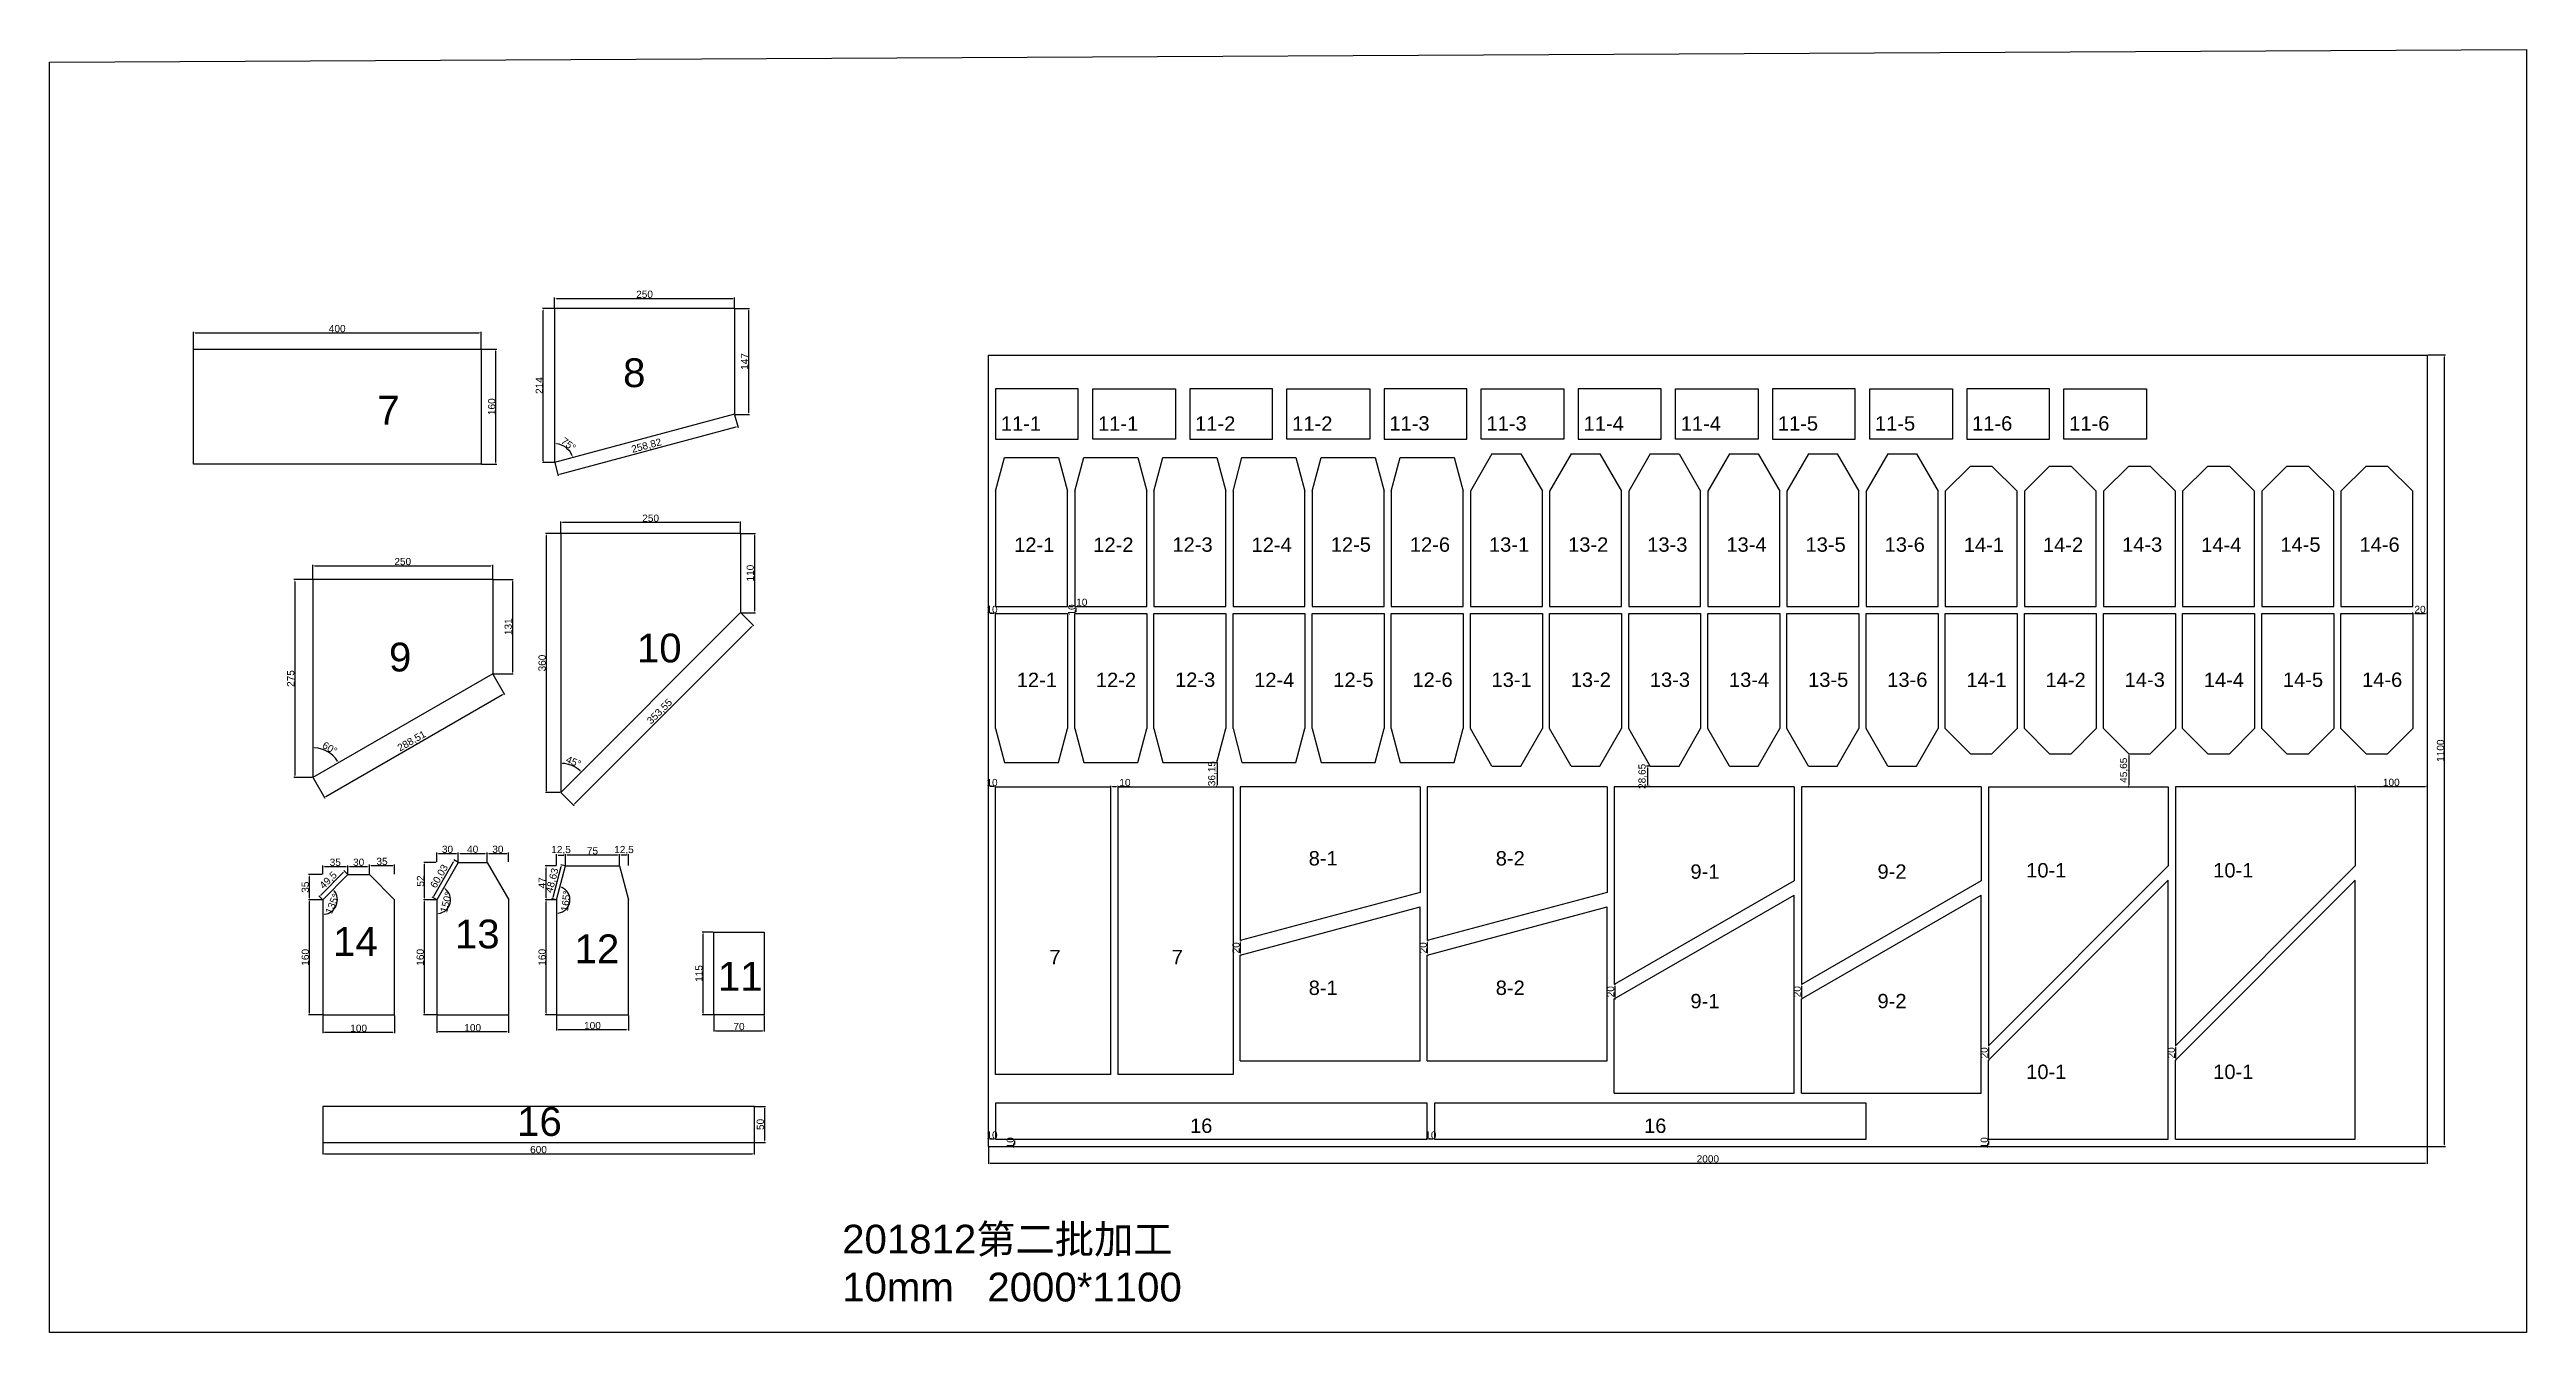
# Model space of a CAD drawing. Header units: millimetres. Extents: x -4275 to 17266, y -15886 to 5463.
# Drawn here: x 13823 to 17266, y 221 to 2005 of the extents above; entities that cross this region are included whole.
import ezdxf

# ---------------------------------------------------------------- set-up
doc = ezdxf.new("R2010")
doc.units = ezdxf.units.MM
doc.layers.add('尺寸标注', color=6, linetype='Continuous')
doc.layers.add('标号', color=4, linetype='Continuous')
doc.styles.get("Standard").update_dxf_attribs({"font": 'arial.ttf'})
doc.dimstyles.new('ISO-25-JHF', dxfattribs={"dimtxt": 10, "dimasz": 2.5, "dimexe": 1.25, "dimexo": 0.625, "dimtad": 1, "dimtxsty": 'Standard', "dimcen": 2.5, "dimadec": 0, "dimazin": 0, "dimtfac": 1, "dimtmove": 0, "dimatfit": 3, "dimfxl": 1, "dimarcsym": 0})

msp = doc.modelspace()

# ---------------------------------------------------------------- texts
at = {"layer": '标号', "attachment_point": 7}
for s, width, heights, insert, char_height in [('8 ', 70.10425, [0], (14620.46, 1534.849), 40), ('7 ', 70.10425, [0], (14278.981, 1483.452), 40), ('11-1 ', 70.10425, [0], (15145.589, 1474.693), 20), ('11-1 ', 70.10425, [0], (15280.589, 1474.693), 20), ('11-2 ', 70.10425, [0], (15415.589, 1474.693), 20), ('11-2 ', 70.10425, [0], (15550.589, 1474.693), 20), ('11-3 ', 70.10425, [0], (15685.589, 1474.693), 20), ('11-3 ', 70.10425, [0], (15820.589, 1474.693), 20), ('11-4 ', 70.10425, [0], (15955.589, 1474.693), 20), ('11-4 ', 70.10425, [0], (16090.589, 1474.693), 20), ('11-5 ', 70.10425, [0], (16225.589, 1474.693), 20), ('11-5 ', 70.10425, [0], (16360.589, 1474.693), 20), ('11-6 ', 70.10425, [0], (16495.589, 1474.693), 20), ('11-6 ', 70.10425, [0], (16630.589, 1474.693), 20), ('12-1 ', 70.10425, [0], (15164.042, 1306.309), 20), ('12-2 ', 70.10425, [0], (15274.042, 1306.309), 20), ('12-3 ', 70.10425, [0], (15384.042, 1306.309), 20), ('12-4 ', 70.10425, [0], (15494.042, 1306.309), 20), ('12-5 ', 70.10425, [0], (15604.042, 1306.309), 20), ('12-6 ', 70.10425, [0], (15714.042, 1306.309), 20), ('13-1 ', 70.10425, [0], (15824.042, 1306.309), 20), ('13-2 ', 70.10425, [0], (15934.042, 1306.309), 20), ('13-3 ', 70.10425, [0], (16044.042, 1306.309), 20), ('13-4 ', 70.10425, [0], (16154.042, 1306.309), 20), ('13-5 ', 70.10425, [0], (16264.042, 1306.309), 20), ('13-6 ', 70.10425, [0], (16374.042, 1306.309), 20), ('14-1 ', 70.10425, [0], (16484.042, 1306.309), 20), ('14-2 ', 70.10425, [0], (16594.042, 1306.309), 20), ('14-3 ', 70.10425, [0], (16704.042, 1306.309), 20), ('14-4 ', 70.10425, [0], (16814.042, 1306.309), 20), ('14-5 ', 70.10425, [0], (16924.042, 1306.309), 20), ('14-6 ', 70.10425, [0], (17034.042, 1306.309), 20), ('9 ', 70.10425, [0], (14295.066, 1139.667), 40), ('10 ', 70.10425, [0], (14639.676, 1152.2), 40), ('12-1 ', 70.10425, [0], (15167.642, 1118.464), 20), ('12-2 ', 70.10425, [0], (15277.642, 1118.464), 20), ('12-3 ', 70.10425, [40.164], (15387.642, 1118.464), 20), ('12-4 ', 70.10425, [42.966], (15497.642, 1118.464), 20), ('12-5 ', 70.10425, [0], (15607.642, 1118.464), 20), ('12-6 ', 70.10425, [40.164], (15717.642, 1118.464), 20), ('13-1 ', 70.10425, [0], (15827.642, 1118.464), 20), ('13-2 ', 70.10425, [0], (15937.642, 1118.464), 20), ('13-3 ', 70.10425, [0], (16047.642, 1118.464), 20), ('13-4 ', 70.10425, [0], (16157.642, 1118.464), 20), ('13-5 ', 70.10425, [0], (16267.642, 1118.464), 20), ('13-6 ', 70.10425, [0], (16377.642, 1118.464), 20), ('14-1', 70.10425, [20.082], (16487.642, 1118.464), 20), ('14-2 ', 70.10425, [0], (16597.642, 1118.464), 20), ('14-3 ', 70.10425, [0], (16707.642, 1118.464), 20), ('14-4 ', 70.10425, [0], (16817.642, 1118.464), 20), ('14-5 ', 70.10425, [0], (16927.642, 1118.464), 20), ('14-6 ', 70.10425, [0], (17037.642, 1118.464), 20), ('8-1 ', 70.10425, [0], (15573.455, 870.263), 20), ('8-2 ', 70.10425, [0], (15833.455, 870.263), 20), ('9-1 ', 70.10425, [0], (16104.1, 851.777), 20), ('9-2 ', 70.10425, [0], (16364.1, 851.777), 20), ('10-1 ', 70.10425, [40.846], (16570.787, 853.623), 20), ('10-1 ', 70.10425, [40.846], (16830.787, 853.623), 20), ('13 ', 70.10425, [0], (14386.706, 754.751), 40), ('14 ', 70.10425, [0], (14217.369, 744.863), 40), ('12 ', 70.10425, [0], (14553.092, 734.692), 40), ('11 ', 70.10425, [0], (14752.177, 696.565), 40), ('7 ', 70.10425, [0], (15213.044, 733.186), 20), ('7 ', 70.10425, [0], (15383.044, 733.186), 20), ('8-1', 70.10425, [0], (15573.455, 690.263), 20), ('8-2 ', 70.10425, [0], (15833.455, 690.263), 20), ('9-1 ', 70.10425, [0], (16104.1, 671.777), 20), ('9-2 ', 70.10425, [0], (16364.1, 671.777), 20), ('10-1 ', 70.10425, [40.846], (16570.787, 573.463), 20), ('10-1 ', 70.10425, [40.846], (16830.787, 573.463), 20), ('16 ', 70.10425, [0], (14473.138, 494.052), 40), ('16 ', 70.10425, [0], (15408.497, 498.506), 20), ('16 ', 70.10425, [0], (16039.626, 498.506), 20), ('201812{\\fSimSun|b0|i0|c134|p2;第二批加工} 10mm   2000*1100', 615.9779, [0], (14924.982, 263.973), 40)]:
    msp.add_mtext_dynamic_manual_height_columns(s, width=width, gutter_width=12.5, heights=heights, dxfattribs=dict(at, insert=insert, char_height=char_height))

# ---------------------------------------------------------------- blocks, each defined once
blk = doc.blocks.new('*D462')
at = {"layer": 'Defpoints', "color": 0, "transparency": 16777216}
for p in [(14202.9, 662.9), (14302.9, 662.9), (14202.9, 638.5)]:
    blk.add_point(p, dxfattribs=at)
at = {"layer": '尺寸标注', "color": 0, "lineweight": -2, "transparency": 16777216}
for p, q in [((14202.9, 662.2), (14202.9, 637.3)), ((14302.9, 662.2), (14302.9, 637.3)), ((14300.4, 638.5), (14205.4, 638.5))]:
    blk.add_line(p, q, dxfattribs=at)
at = {"layer": '尺寸标注', "color": 0, "transparency": 16777216}
for points in [[(14205.4, 638.9), (14205.4, 638.1), (14202.9, 638.5)], [(14300.4, 638.9), (14300.4, 638.1), (14302.9, 638.5)]]:
    blk.add_solid(points, dxfattribs=at)
at = {"layer": '尺寸标注', "color": 0, "transparency": 16777216, "insert": (14252.9, 644.2), "char_height": 10, "attachment_point": 5}
blk.add_mtext('100', dxfattribs=at)
blk = doc.blocks.new('*D463')
at = {"layer": 'Defpoints', "color": 0, "transparency": 16777216}
for p in [(14184.5, 822.9), (14202.9, 822.9), (14202.9, 662.9)]:
    blk.add_point(p, dxfattribs=at)
at = {"layer": '尺寸标注', "color": 0, "lineweight": -2, "transparency": 16777216}
for p, q in [((14202.3, 822.9), (14183.2, 822.9)), ((14184.5, 665.4), (14184.5, 820.4)), ((14202.3, 662.9), (14183.2, 662.9))]:
    blk.add_line(p, q, dxfattribs=at)
at = {"layer": '尺寸标注', "color": 0, "transparency": 16777216}
for points in [[(14184, 820.4), (14184.9, 820.4), (14184.5, 822.9)], [(14184, 665.4), (14184.9, 665.4), (14184.5, 662.9)]]:
    blk.add_solid(points, dxfattribs=at)
at = {"layer": '尺寸标注', "color": 0, "transparency": 16777216, "insert": (14178.7, 742.9), "char_height": 10, "attachment_point": 5, "rotation": 90}
blk.add_mtext('160', dxfattribs=at)
blk = doc.blocks.new('*D452')
at = {"layer": 'Defpoints', "color": 0, "transparency": 16777216}
for p in [(14184.5, 857.9), (14202.9, 857.9), (14202.9, 822.9)]:
    blk.add_point(p, dxfattribs=at)
at = {"layer": '尺寸标注', "color": 0, "lineweight": -2, "transparency": 16777216}
for p, q in [((14202.3, 857.9), (14183.2, 857.9)), ((14184.5, 825.4), (14184.5, 855.4)), ((14202.3, 822.9), (14183.2, 822.9))]:
    blk.add_line(p, q, dxfattribs=at)
at = {"layer": '尺寸标注', "color": 0, "transparency": 16777216}
for points in [[(14184, 855.4), (14184.9, 855.4), (14184.5, 857.9)], [(14184, 825.4), (14184.9, 825.4), (14184.5, 822.9)]]:
    blk.add_solid(points, dxfattribs=at)
at = {"layer": '尺寸标注', "color": 0, "transparency": 16777216, "insert": (14178.7, 840.4), "char_height": 10, "attachment_point": 5, "rotation": 90}
blk.add_mtext('35', dxfattribs=at)
blk = doc.blocks.new('*D464')
at = {"layer": 'Defpoints', "color": 0, "transparency": 16777216}
for p in [(14237.9, 869.2), (14202.9, 857.9), (14237.9, 857.9)]:
    blk.add_point(p, dxfattribs=at)
at = {"layer": '尺寸标注', "color": 0, "lineweight": -2, "transparency": 16777216}
for p, q in [((14202.9, 858.5), (14202.9, 870.4)), ((14205.4, 869.2), (14235.4, 869.2)), ((14237.9, 858.5), (14237.9, 870.4))]:
    blk.add_line(p, q, dxfattribs=at)
at = {"layer": '尺寸标注', "color": 0, "transparency": 16777216}
for points in [[(14205.4, 869.6), (14205.4, 868.8), (14202.9, 869.2)], [(14235.4, 869.6), (14235.4, 868.8), (14237.9, 869.2)]]:
    blk.add_solid(points, dxfattribs=at)
at = {"layer": '尺寸标注', "color": 0, "transparency": 16777216, "insert": (14220.4, 874.9), "char_height": 10, "attachment_point": 5}
blk.add_mtext('35', dxfattribs=at)
blk = doc.blocks.new('*D465')
at = {"layer": 'Defpoints', "color": 0, "transparency": 16777216}
for p in [(14267.9, 869.2), (14237.9, 857.9), (14267.9, 857.9)]:
    blk.add_point(p, dxfattribs=at)
at = {"layer": '尺寸标注', "color": 0, "lineweight": -2, "transparency": 16777216}
for p, q in [((14237.9, 858.5), (14237.9, 870.4)), ((14240.4, 869.2), (14265.4, 869.2)), ((14267.9, 858.5), (14267.9, 870.4))]:
    blk.add_line(p, q, dxfattribs=at)
at = {"layer": '尺寸标注', "color": 0, "transparency": 16777216}
for points in [[(14240.4, 869.6), (14240.4, 868.8), (14237.9, 869.2)], [(14265.4, 869.6), (14265.4, 868.8), (14267.9, 869.2)]]:
    blk.add_solid(points, dxfattribs=at)
at = {"layer": '尺寸标注', "color": 0, "transparency": 16777216, "insert": (14252.9, 874.9), "char_height": 10, "attachment_point": 5}
blk.add_mtext('30', dxfattribs=at)
blk = doc.blocks.new('*D453')
at = {"layer": 'Defpoints', "color": 0, "transparency": 16777216}
for p in [(14302.9, 870.4), (14267.9, 857.9), (14302.9, 857.9)]:
    blk.add_point(p, dxfattribs=at)
at = {"layer": '尺寸标注', "color": 0, "lineweight": -2, "transparency": 16777216}
for p, q in [((14267.9, 858.5), (14267.9, 871.7)), ((14270.4, 870.4), (14300.4, 870.4)), ((14302.9, 858.5), (14302.9, 871.7))]:
    blk.add_line(p, q, dxfattribs=at)
at = {"layer": '尺寸标注', "color": 0, "transparency": 16777216}
for points in [[(14270.4, 870.9), (14270.4, 870), (14267.9, 870.4)], [(14300.4, 870.9), (14300.4, 870), (14302.9, 870.4)]]:
    blk.add_solid(points, dxfattribs=at)
at = {"layer": '尺寸标注', "color": 0, "transparency": 16777216, "insert": (14285.4, 876.2), "char_height": 10, "attachment_point": 5}
blk.add_mtext('35', dxfattribs=at)
blk = doc.blocks.new('*D466')
at = {"layer": 'Defpoints', "color": 0, "transparency": 16777216}
for p in [(14361.4, 662.9), (14461.4, 662.9), (14361.4, 639.3)]:
    blk.add_point(p, dxfattribs=at)
at = {"layer": '尺寸标注', "color": 0, "lineweight": -2, "transparency": 16777216}
for p, q in [((14361.4, 662.2), (14361.4, 638)), ((14461.4, 662.2), (14461.4, 638)), ((14458.9, 639.3), (14363.9, 639.3))]:
    blk.add_line(p, q, dxfattribs=at)
at = {"layer": '尺寸标注', "color": 0, "transparency": 16777216}
for points in [[(14363.9, 639.7), (14363.9, 638.9), (14361.4, 639.3)], [(14458.9, 639.7), (14458.9, 638.9), (14461.4, 639.3)]]:
    blk.add_solid(points, dxfattribs=at)
at = {"layer": '尺寸标注', "color": 0, "transparency": 16777216, "insert": (14411.4, 645), "char_height": 10, "attachment_point": 5}
blk.add_mtext('100', dxfattribs=at)
blk = doc.blocks.new('*D467')
at = {"layer": 'Defpoints', "color": 0, "transparency": 16777216}
for p in [(14344.2, 822.9), (14361.4, 822.9), (14361.4, 662.9)]:
    blk.add_point(p, dxfattribs=at)
at = {"layer": '尺寸标注', "color": 0, "lineweight": -2, "transparency": 16777216}
for p, q in [((14360.8, 822.9), (14342.9, 822.9)), ((14344.2, 665.4), (14344.2, 820.4)), ((14360.8, 662.9), (14342.9, 662.9))]:
    blk.add_line(p, q, dxfattribs=at)
at = {"layer": '尺寸标注', "color": 0, "transparency": 16777216}
for points in [[(14343.8, 820.4), (14344.6, 820.4), (14344.2, 822.9)], [(14343.8, 665.4), (14344.6, 665.4), (14344.2, 662.9)]]:
    blk.add_solid(points, dxfattribs=at)
at = {"layer": '尺寸标注', "color": 0, "transparency": 16777216, "insert": (14338.5, 742.9), "char_height": 10, "attachment_point": 5, "rotation": 90}
blk.add_mtext('160', dxfattribs=at)
blk = doc.blocks.new('*D454')
at = {"layer": 'Defpoints', "color": 0, "transparency": 16777216}
for p in [(14344.6, 874.9), (14361.4, 874.9), (14361.4, 822.9)]:
    blk.add_point(p, dxfattribs=at)
at = {"layer": '尺寸标注', "color": 0, "lineweight": -2, "transparency": 16777216}
for p, q in [((14360.8, 874.9), (14343.4, 874.9)), ((14344.6, 825.4), (14344.6, 872.4)), ((14360.8, 822.9), (14343.4, 822.9))]:
    blk.add_line(p, q, dxfattribs=at)
at = {"layer": '尺寸标注', "color": 0, "transparency": 16777216}
for points in [[(14344.2, 872.4), (14345, 872.4), (14344.6, 874.9)], [(14344.2, 825.4), (14345, 825.4), (14344.6, 822.9)]]:
    blk.add_solid(points, dxfattribs=at)
at = {"layer": '尺寸标注', "color": 0, "transparency": 16777216, "insert": (14338.9, 848.9), "char_height": 10, "attachment_point": 5, "rotation": 90}
blk.add_mtext('52', dxfattribs=at)
blk = doc.blocks.new('*D468')
at = {"layer": 'Defpoints', "color": 0, "transparency": 16777216}
for p in [(14361.4, 874.9), (14391.4, 887.3), (14391.4, 874.9)]:
    blk.add_point(p, dxfattribs=at)
at = {"layer": '尺寸标注', "color": 0, "lineweight": -2, "transparency": 16777216}
for p, q in [((14361.4, 875.5), (14361.4, 888.5)), ((14363.9, 887.3), (14388.9, 887.3)), ((14391.4, 875.5), (14391.4, 888.5))]:
    blk.add_line(p, q, dxfattribs=at)
at = {"layer": '尺寸标注', "color": 0, "transparency": 16777216}
for points in [[(14363.9, 887.7), (14363.9, 886.9), (14361.4, 887.3)], [(14388.9, 887.7), (14388.9, 886.9), (14391.4, 887.3)]]:
    blk.add_solid(points, dxfattribs=at)
at = {"layer": '尺寸标注', "color": 0, "transparency": 16777216, "insert": (14376.4, 893), "char_height": 10, "attachment_point": 5}
blk.add_mtext('30', dxfattribs=at)
blk = doc.blocks.new('*D469')
at = {"layer": 'Defpoints', "color": 0, "transparency": 16777216}
for p in [(14391.4, 874.9), (14431.4, 887.3), (14431.4, 874.9)]:
    blk.add_point(p, dxfattribs=at)
at = {"layer": '尺寸标注', "color": 0, "lineweight": -2, "transparency": 16777216}
for p, q in [((14391.4, 875.5), (14391.4, 888.6)), ((14393.9, 887.3), (14428.9, 887.3)), ((14431.4, 875.5), (14431.4, 888.6))]:
    blk.add_line(p, q, dxfattribs=at)
at = {"layer": '尺寸标注', "color": 0, "transparency": 16777216}
for points in [[(14393.9, 887.7), (14393.9, 886.9), (14391.4, 887.3)], [(14428.9, 887.7), (14428.9, 886.9), (14431.4, 887.3)]]:
    blk.add_solid(points, dxfattribs=at)
at = {"layer": '尺寸标注', "color": 0, "transparency": 16777216, "insert": (14411.4, 893), "char_height": 10, "attachment_point": 5}
blk.add_mtext('40', dxfattribs=at)
blk = doc.blocks.new('*D455')
at = {"layer": 'Defpoints', "color": 0, "transparency": 16777216}
for p in [(14431.4, 874.9), (14461.4, 887.3), (14461.4, 874.9)]:
    blk.add_point(p, dxfattribs=at)
at = {"layer": '尺寸标注', "color": 0, "lineweight": -2, "transparency": 16777216}
for p, q in [((14431.4, 875.5), (14431.4, 888.6)), ((14433.9, 887.3), (14458.9, 887.3)), ((14461.4, 875.5), (14461.4, 888.6))]:
    blk.add_line(p, q, dxfattribs=at)
at = {"layer": '尺寸标注', "color": 0, "transparency": 16777216}
for points in [[(14433.9, 887.7), (14433.9, 886.9), (14431.4, 887.3)], [(14458.9, 887.7), (14458.9, 886.9), (14461.4, 887.3)]]:
    blk.add_solid(points, dxfattribs=at)
at = {"layer": '尺寸标注', "color": 0, "transparency": 16777216, "insert": (14446.4, 893), "char_height": 10, "attachment_point": 5}
blk.add_mtext('30', dxfattribs=at)
blk = doc.blocks.new('*D470')
at = {"layer": 'Defpoints', "color": 0, "transparency": 16777216}
for p in [(14527.9, 662.9), (14627.9, 662.9), (14527.9, 642.2)]:
    blk.add_point(p, dxfattribs=at)
at = {"layer": '尺寸标注', "color": 0, "lineweight": -2, "transparency": 16777216}
for p, q in [((14527.9, 662.2), (14527.9, 641)), ((14627.9, 662.2), (14627.9, 641)), ((14625.4, 642.2), (14530.4, 642.2))]:
    blk.add_line(p, q, dxfattribs=at)
at = {"layer": '尺寸标注', "color": 0, "transparency": 16777216}
for points in [[(14530.4, 642.6), (14530.4, 641.8), (14527.9, 642.2)], [(14625.4, 642.6), (14625.4, 641.8), (14627.9, 642.2)]]:
    blk.add_solid(points, dxfattribs=at)
at = {"layer": '尺寸标注', "color": 0, "transparency": 16777216, "insert": (14577.9, 648), "char_height": 10, "attachment_point": 5}
blk.add_mtext('100', dxfattribs=at)
blk = doc.blocks.new('*D471')
at = {"layer": 'Defpoints', "color": 0, "transparency": 16777216}
for p in [(14513.6, 822.9), (14527.9, 822.9), (14527.9, 662.9)]:
    blk.add_point(p, dxfattribs=at)
at = {"layer": '尺寸标注', "color": 0, "lineweight": -2, "transparency": 16777216}
for p, q in [((14527.3, 822.9), (14512.3, 822.9)), ((14513.6, 665.4), (14513.6, 820.4)), ((14527.3, 662.9), (14512.3, 662.9))]:
    blk.add_line(p, q, dxfattribs=at)
at = {"layer": '尺寸标注', "color": 0, "transparency": 16777216}
for points in [[(14513.2, 820.4), (14514, 820.4), (14513.6, 822.9)], [(14513.2, 665.4), (14514, 665.4), (14513.6, 662.9)]]:
    blk.add_solid(points, dxfattribs=at)
at = {"layer": '尺寸标注', "color": 0, "transparency": 16777216, "insert": (14507.9, 742.9), "char_height": 10, "attachment_point": 5, "rotation": 90}
blk.add_mtext('160', dxfattribs=at)
blk = doc.blocks.new('*D456')
at = {"layer": 'Defpoints', "color": 0, "transparency": 16777216}
for p in [(14513.6, 869.9), (14527.9, 869.9), (14527.9, 822.9)]:
    blk.add_point(p, dxfattribs=at)
at = {"layer": '尺寸标注', "color": 0, "lineweight": -2, "transparency": 16777216}
for p, q in [((14527.3, 869.9), (14512.3, 869.9)), ((14513.6, 825.4), (14513.6, 867.4)), ((14527.3, 822.9), (14512.3, 822.9))]:
    blk.add_line(p, q, dxfattribs=at)
at = {"layer": '尺寸标注', "color": 0, "transparency": 16777216}
for points in [[(14513.2, 867.4), (14514, 867.4), (14513.6, 869.9)], [(14513.2, 825.4), (14514, 825.4), (14513.6, 822.9)]]:
    blk.add_solid(points, dxfattribs=at)
at = {"layer": '尺寸标注', "color": 0, "transparency": 16777216, "insert": (14508, 846.4), "char_height": 10, "attachment_point": 5, "rotation": 90}
blk.add_mtext('47', dxfattribs=at)
blk = doc.blocks.new('*D472')
at = {"layer": 'Defpoints', "color": 0, "transparency": 16777216}
for p in [(14527.9, 869.9), (14540.4, 885.1), (14540.4, 869.9)]:
    blk.add_point(p, dxfattribs=at)
at = {"layer": '尺寸标注', "color": 0, "lineweight": -2, "transparency": 16777216}
for p, q in [((14527.9, 870.5), (14527.9, 886.4)), ((14530.4, 885.1), (14537.9, 885.1)), ((14540.4, 870.5), (14540.4, 886.4))]:
    blk.add_line(p, q, dxfattribs=at)
at = {"layer": '尺寸标注', "color": 0, "transparency": 16777216}
for points in [[(14530.4, 885.5), (14530.4, 884.7), (14527.9, 885.1)], [(14537.9, 885.5), (14537.9, 884.7), (14540.4, 885.1)]]:
    blk.add_solid(points, dxfattribs=at)
at = {"layer": '尺寸标注', "color": 0, "transparency": 16777216, "insert": (14534.2, 891.8), "char_height": 10, "attachment_point": 5}
blk.add_mtext('12,5', dxfattribs=at)
blk = doc.blocks.new('*D473')
at = {"layer": 'Defpoints', "color": 0, "transparency": 16777216}
for p in [(14540.4, 869.9), (14615.4, 885.2), (14615.4, 869.9)]:
    blk.add_point(p, dxfattribs=at)
at = {"layer": '尺寸标注', "color": 0, "lineweight": -2, "transparency": 16777216}
for p, q in [((14540.4, 870.5), (14540.4, 886.4)), ((14542.9, 885.2), (14612.9, 885.2)), ((14615.4, 870.5), (14615.4, 886.4))]:
    blk.add_line(p, q, dxfattribs=at)
at = {"layer": '尺寸标注', "color": 0, "transparency": 16777216}
for points in [[(14542.9, 885.6), (14542.9, 884.7), (14540.4, 885.2)], [(14612.9, 885.6), (14612.9, 884.7), (14615.4, 885.2)]]:
    blk.add_solid(points, dxfattribs=at)
at = {"layer": '尺寸标注', "color": 0, "transparency": 16777216, "insert": (14577.9, 890.9), "char_height": 10, "attachment_point": 5}
blk.add_mtext('75', dxfattribs=at)
blk = doc.blocks.new('*D457')
at = {"layer": 'Defpoints', "color": 0, "transparency": 16777216}
for p in [(14615.4, 869.9), (14627.9, 885.2), (14627.9, 869.9)]:
    blk.add_point(p, dxfattribs=at)
at = {"layer": '尺寸标注', "color": 0, "lineweight": -2, "transparency": 16777216}
for p, q in [((14615.4, 870.5), (14615.4, 886.4)), ((14617.9, 885.2), (14625.4, 885.2)), ((14627.9, 870.5), (14627.9, 886.4))]:
    blk.add_line(p, q, dxfattribs=at)
at = {"layer": '尺寸标注', "color": 0, "transparency": 16777216}
for points in [[(14617.9, 885.6), (14617.9, 884.7), (14615.4, 885.2)], [(14625.4, 885.6), (14625.4, 884.7), (14627.9, 885.2)]]:
    blk.add_solid(points, dxfattribs=at)
at = {"layer": '尺寸标注', "color": 0, "transparency": 16777216, "insert": (14621.7, 891.8), "char_height": 10, "attachment_point": 5}
blk.add_mtext('12,5', dxfattribs=at)
blk = doc.blocks.new('*D474')
at = {"layer": 'Defpoints', "color": 0, "transparency": 16777216}
for p in [(14746.6, 662.9), (14816.6, 662.9), (14816.6, 640.9)]:
    blk.add_point(p, dxfattribs=at)
at = {"layer": '尺寸标注', "color": 0, "lineweight": -2, "transparency": 16777216}
for p, q in [((14746.6, 662.2), (14746.6, 639.6)), ((14816.6, 662.2), (14816.6, 639.6)), ((14749.1, 640.9), (14814.1, 640.9))]:
    blk.add_line(p, q, dxfattribs=at)
at = {"layer": '尺寸标注', "color": 0, "transparency": 16777216}
for points in [[(14749.1, 641.3), (14749.1, 640.5), (14746.6, 640.9)], [(14814.1, 641.3), (14814.1, 640.5), (14816.6, 640.9)]]:
    blk.add_solid(points, dxfattribs=at)
at = {"layer": '尺寸标注', "color": 0, "transparency": 16777216, "insert": (14781.6, 646.6), "char_height": 10, "attachment_point": 5}
blk.add_mtext('70', dxfattribs=at)
blk = doc.blocks.new('*D475')
at = {"layer": 'Defpoints', "color": 0, "transparency": 16777216}
for p in [(14731.7, 777.9), (14746.6, 777.9), (14746.6, 662.9)]:
    blk.add_point(p, dxfattribs=at)
at = {"layer": '尺寸标注', "color": 0, "lineweight": -2, "transparency": 16777216}
for p, q in [((14745.9, 777.9), (14730.5, 777.9)), ((14731.7, 665.4), (14731.7, 775.4)), ((14745.9, 662.9), (14730.5, 662.9))]:
    blk.add_line(p, q, dxfattribs=at)
at = {"layer": '尺寸标注', "color": 0, "transparency": 16777216}
for points in [[(14731.3, 775.4), (14732.1, 775.4), (14731.7, 777.9)], [(14731.3, 665.4), (14732.1, 665.4), (14731.7, 662.9)]]:
    blk.add_solid(points, dxfattribs=at)
at = {"layer": '尺寸标注', "color": 0, "transparency": 16777216, "insert": (14726, 720.4), "char_height": 10, "attachment_point": 5, "rotation": 90}
blk.add_mtext('115', dxfattribs=at)
blk = doc.blocks.new('*D476')
at = {"layer": 'Defpoints', "color": 0, "transparency": 16777216}
for p in [(14237.9, 857.9), (14202.9, 822.9), (14202.9, 822.9), (14217.3, 808.4), (14202.9, 662.9)]:
    blk.add_point(p, dxfattribs=at)
at = {"layer": '尺寸标注', "color": 0, "lineweight": -2, "transparency": 16777216}
blk.add_arc((14202.9, 822.9), 20.4, 277.0269, 37.9731, dxfattribs=at)
at = {"layer": '尺寸标注', "color": 0, "transparency": 16777216}
for points in [[(14218.7, 835.1), (14219.3, 835.7), (14217.3, 837.3)], [(14205.4, 802.2), (14205.4, 803), (14202.9, 802.5)]]:
    blk.add_solid(points, dxfattribs=at)
at = {"layer": '尺寸标注', "color": 0, "transparency": 16777216, "insert": (14216.4, 817.3), "char_height": 10, "attachment_point": 5, "rotation": 67.5}
blk.add_mtext('135°', dxfattribs=at)
blk = doc.blocks.new('*D477')
at = {"layer": 'Defpoints', "color": 0, "transparency": 16777216}
for p in [(14391.4, 874.9), (14361.4, 822.9), (14361.4, 822.9), (14376.2, 810.5), (14361.4, 662.9)]:
    blk.add_point(p, dxfattribs=at)
at = {"layer": '尺寸标注', "color": 0, "lineweight": -2, "transparency": 16777216}
blk.add_arc((14361.4, 822.9), 19.2, 277.4568, 52.5616, dxfattribs=at)
at = {"layer": '尺寸标注', "color": 0, "transparency": 16777216}
for points in [[(14372.9, 837.8), (14373.4, 838.5), (14371, 839.5)], [(14364, 803.4), (14363.9, 804.2), (14361.4, 803.6)]]:
    blk.add_solid(points, dxfattribs=at)
at = {"layer": '尺寸标注', "color": 0, "transparency": 16777216, "insert": (14374.5, 819.4), "char_height": 10, "attachment_point": 5, "rotation": 75.0092}
blk.add_mtext('150°', dxfattribs=at)
blk = doc.blocks.new('*D478')
at = {"layer": 'Defpoints', "color": 0, "transparency": 16777216}
for p in [(14540.4, 869.9), (14527.9, 822.9), (14527.9, 822.9), (14543.3, 812.2), (14527.9, 662.9)]:
    blk.add_point(p, dxfattribs=at)
at = {"layer": '尺寸标注', "color": 0, "lineweight": -2, "transparency": 16777216}
blk.add_arc((14527.9, 822.9), 18.7, 277.6645, 67.4421, dxfattribs=at)
at = {"layer": '尺寸标注', "color": 0, "transparency": 16777216}
for points in [[(14535, 839.7), (14535.2, 840.5), (14532.7, 840.9)], [(14530.5, 803.9), (14530.4, 804.7), (14527.9, 804.2)]]:
    blk.add_solid(points, dxfattribs=at)
at = {"layer": '尺寸标注', "color": 0, "transparency": 16777216, "insert": (14540.8, 821.2), "char_height": 10, "attachment_point": 5, "rotation": 82.5533}
blk.add_mtext('165°', dxfattribs=at)
blk = doc.blocks.new('*D479')
at = {"layer": 'Defpoints', "color": 0, "transparency": 16777216}
for p in [(14023.1, 1588.2), (14423.1, 1611), (14423.1, 1588.2)]:
    blk.add_point(p, dxfattribs=at)
at = {"layer": '尺寸标注', "color": 0, "lineweight": -2, "transparency": 16777216}
for p, q in [((14023.1, 1588.8), (14023.1, 1612.2)), ((14025.6, 1611), (14420.6, 1611)), ((14423.1, 1588.8), (14423.1, 1612.2))]:
    blk.add_line(p, q, dxfattribs=at)
at = {"layer": '尺寸标注', "color": 0, "transparency": 16777216}
for points in [[(14025.6, 1611.4), (14025.6, 1610.5), (14023.1, 1611)], [(14420.6, 1611.4), (14420.6, 1610.5), (14423.1, 1611)]]:
    blk.add_solid(points, dxfattribs=at)
at = {"layer": '尺寸标注', "color": 0, "transparency": 16777216, "insert": (14223.1, 1616.7), "char_height": 10, "attachment_point": 5}
blk.add_mtext('400', dxfattribs=at)
blk = doc.blocks.new('*D480')
at = {"layer": 'Defpoints', "color": 0, "transparency": 16777216}
for p in [(14423.1, 1588.2), (14443.6, 1588.2), (14423.1, 1428.2)]:
    blk.add_point(p, dxfattribs=at)
at = {"layer": '尺寸标注', "color": 0, "lineweight": -2, "transparency": 16777216}
for p, q in [((14423.8, 1588.2), (14444.9, 1588.2)), ((14443.6, 1430.7), (14443.6, 1585.7)), ((14423.8, 1428.2), (14444.9, 1428.2))]:
    blk.add_line(p, q, dxfattribs=at)
at = {"layer": '尺寸标注', "color": 0, "transparency": 16777216}
for points in [[(14443.2, 1585.7), (14444, 1585.7), (14443.6, 1588.2)], [(14443.2, 1430.7), (14444, 1430.7), (14443.6, 1428.2)]]:
    blk.add_solid(points, dxfattribs=at)
at = {"layer": '尺寸标注', "color": 0, "transparency": 16777216, "insert": (14437.9, 1508.2), "char_height": 10, "attachment_point": 5, "rotation": 90}
blk.add_mtext('160', dxfattribs=at)
blk = doc.blocks.new('*D481')
at = {"layer": 'Defpoints', "color": 0, "transparency": 16777216}
for p in [(14775.3, 1658.6), (14525.3, 1644.6), (14775.3, 1644.6)]:
    blk.add_point(p, dxfattribs=at)
at = {"layer": '尺寸标注', "color": 0, "lineweight": -2, "transparency": 16777216}
for p, q in [((14525.3, 1645.3), (14525.3, 1659.9)), ((14527.8, 1658.6), (14772.8, 1658.6)), ((14775.3, 1645.3), (14775.3, 1659.9))]:
    blk.add_line(p, q, dxfattribs=at)
at = {"layer": '尺寸标注', "color": 0, "transparency": 16777216}
for points in [[(14527.8, 1659), (14527.8, 1658.2), (14525.3, 1658.6)], [(14772.8, 1659), (14772.8, 1658.2), (14775.3, 1658.6)]]:
    blk.add_solid(points, dxfattribs=at)
at = {"layer": '尺寸标注', "color": 0, "transparency": 16777216, "insert": (14650.3, 1664.4), "char_height": 10, "attachment_point": 5}
blk.add_mtext('250', dxfattribs=at)
blk = doc.blocks.new('*D482')
at = {"layer": 'Defpoints', "color": 0, "transparency": 16777216}
for p in [(14775.3, 1644.6), (14775.3, 1497.6), (14795, 1497.6)]:
    blk.add_point(p, dxfattribs=at)
at = {"layer": '尺寸标注', "color": 0, "lineweight": -2, "transparency": 16777216}
for p, q in [((14775.9, 1644.6), (14796.2, 1644.6)), ((14795, 1642.1), (14795, 1500.1)), ((14775.9, 1497.6), (14796.2, 1497.6))]:
    blk.add_line(p, q, dxfattribs=at)
at = {"layer": '尺寸标注', "color": 0, "transparency": 16777216}
for points in [[(14794.6, 1642.1), (14795.4, 1642.1), (14795, 1644.6)], [(14794.6, 1500.1), (14795.4, 1500.1), (14795, 1497.6)]]:
    blk.add_solid(points, dxfattribs=at)
at = {"layer": '尺寸标注', "color": 0, "transparency": 16777216, "insert": (14789.3, 1571.1), "char_height": 10, "attachment_point": 5, "rotation": 90}
blk.add_mtext('147', dxfattribs=at)
blk = doc.blocks.new('*D483')
at = {"layer": 'Defpoints', "color": 0, "transparency": 16777216}
for p in [(14775.3, 1497.6), (14525.3, 1430.6), (14529.9, 1413.5)]:
    blk.add_point(p, dxfattribs=at)
at = {"layer": '尺寸标注', "color": 0, "lineweight": -2, "transparency": 16777216}
for p, q in [((14775.4, 1497), (14780.2, 1479.3)), ((14777.4, 1479.9), (14532.3, 1414.2)), ((14525.4, 1430), (14530.2, 1412.3))]:
    blk.add_line(p, q, dxfattribs=at)
at = {"layer": '尺寸标注', "color": 0, "transparency": 16777216}
for points in [[(14777.3, 1480.3), (14777.6, 1479.5), (14779.9, 1480.5)], [(14532.2, 1414.6), (14532.4, 1413.7), (14529.9, 1413.5)]]:
    blk.add_solid(points, dxfattribs=at)
at = {"layer": '尺寸标注', "color": 0, "transparency": 16777216, "insert": (14653.1, 1453.4), "char_height": 10, "attachment_point": 5, "rotation": 15.0027}
blk.add_mtext('258,82', dxfattribs=at)
blk = doc.blocks.new('*D458')
at = {"layer": 'Defpoints', "color": 0, "transparency": 16777216}
for p in [(14509.6, 1644.6), (14525.3, 1644.6), (14525.3, 1430.6)]:
    blk.add_point(p, dxfattribs=at)
at = {"layer": '尺寸标注', "color": 0, "lineweight": -2, "transparency": 16777216}
for p, q in [((14524.6, 1644.6), (14508.4, 1644.6)), ((14509.6, 1433.1), (14509.6, 1642.1)), ((14524.6, 1430.6), (14508.4, 1430.6))]:
    blk.add_line(p, q, dxfattribs=at)
at = {"layer": '尺寸标注', "color": 0, "transparency": 16777216}
for points in [[(14509.2, 1642.1), (14510.1, 1642.1), (14509.6, 1644.6)], [(14509.2, 1433.1), (14510.1, 1433.1), (14509.6, 1430.6)]]:
    blk.add_solid(points, dxfattribs=at)
at = {"layer": '尺寸标注', "color": 0, "transparency": 16777216, "insert": (14504, 1537.6), "char_height": 10, "attachment_point": 5, "rotation": 90}
blk.add_mtext('214', dxfattribs=at)
blk = doc.blocks.new('*D484')
at = {"layer": 'Defpoints', "color": 0, "transparency": 16777216}
for p in [(14439.2, 1287.1), (14189.2, 1267.9), (14439.2, 1267.9)]:
    blk.add_point(p, dxfattribs=at)
at = {"layer": '尺寸标注', "color": 0, "lineweight": -2, "transparency": 16777216}
for p, q in [((14189.2, 1268.6), (14189.2, 1288.4)), ((14191.7, 1287.1), (14436.7, 1287.1)), ((14439.2, 1268.6), (14439.2, 1288.4))]:
    blk.add_line(p, q, dxfattribs=at)
at = {"layer": '尺寸标注', "color": 0, "transparency": 16777216}
for points in [[(14191.7, 1287.6), (14191.7, 1286.7), (14189.2, 1287.1)], [(14436.7, 1287.6), (14436.7, 1286.7), (14439.2, 1287.1)]]:
    blk.add_solid(points, dxfattribs=at)
at = {"layer": '尺寸标注', "color": 0, "transparency": 16777216, "insert": (14314.2, 1292.9), "char_height": 10, "attachment_point": 5}
blk.add_mtext('250', dxfattribs=at)
blk = doc.blocks.new('*D485')
at = {"layer": 'Defpoints', "color": 0, "transparency": 16777216}
for p in [(14439.2, 1267.9), (14439.2, 1136.9), (14466.6, 1136.9)]:
    blk.add_point(p, dxfattribs=at)
at = {"layer": '尺寸标注', "color": 0, "lineweight": -2, "transparency": 16777216}
for p, q in [((14439.9, 1267.9), (14467.8, 1267.9)), ((14466.6, 1265.4), (14466.6, 1139.4)), ((14439.9, 1136.9), (14467.8, 1136.9))]:
    blk.add_line(p, q, dxfattribs=at)
at = {"layer": '尺寸标注', "color": 0, "transparency": 16777216}
for points in [[(14466.1, 1265.4), (14467, 1265.4), (14466.6, 1267.9)], [(14466.1, 1139.4), (14467, 1139.4), (14466.6, 1136.9)]]:
    blk.add_solid(points, dxfattribs=at)
at = {"layer": '尺寸标注', "color": 0, "transparency": 16777216, "insert": (14460.8, 1202.4), "char_height": 10, "attachment_point": 5, "rotation": 90}
blk.add_mtext('131', dxfattribs=at)
blk = doc.blocks.new('*D486')
at = {"layer": 'Defpoints', "color": 0, "transparency": 16777216}
for p in [(14189.2, 1267.9), (14164.2, 992.9), (14189.2, 992.9)]:
    blk.add_point(p, dxfattribs=at)
at = {"layer": '尺寸标注', "color": 0, "lineweight": -2, "transparency": 16777216}
for p, q in [((14188.6, 1267.9), (14163, 1267.9)), ((14164.2, 1265.4), (14164.2, 995.4)), ((14188.6, 992.9), (14163, 992.9))]:
    blk.add_line(p, q, dxfattribs=at)
at = {"layer": '尺寸标注', "color": 0, "transparency": 16777216}
for points in [[(14163.8, 1265.4), (14164.6, 1265.4), (14164.2, 1267.9)], [(14163.8, 995.4), (14164.6, 995.4), (14164.2, 992.9)]]:
    blk.add_solid(points, dxfattribs=at)
at = {"layer": '尺寸标注', "color": 0, "transparency": 16777216, "insert": (14158.5, 1130.4), "char_height": 10, "attachment_point": 5, "rotation": 90}
blk.add_mtext('275', dxfattribs=at)
blk = doc.blocks.new('*D459')
at = {"layer": 'Defpoints', "color": 0, "transparency": 16777216}
for p in [(14439.2, 1136.9), (14455.2, 1109.2), (14189.2, 992.9)]:
    blk.add_point(p, dxfattribs=at)
at = {"layer": '尺寸标注', "color": 0, "lineweight": -2, "transparency": 16777216}
for p, q in [((14439.5, 1136.4), (14455.8, 1108.1)), ((14207.4, 966.5), (14453, 1108)), ((14189.5, 992.4), (14205.8, 964.1))]:
    blk.add_line(p, q, dxfattribs=at)
at = {"layer": '尺寸标注', "color": 0, "transparency": 16777216}
for points in [[(14452.8, 1108.3), (14453.2, 1107.6), (14455.2, 1109.2)], [(14207.2, 966.8), (14207.6, 966.1), (14205.2, 965.2)]]:
    blk.add_solid(points, dxfattribs=at)
at = {"layer": '尺寸标注', "color": 0, "transparency": 16777216, "insert": (14326.9, 1043), "char_height": 10, "attachment_point": 5, "rotation": 29.9419}
blk.add_mtext('288,51', dxfattribs=at)
blk = doc.blocks.new('*D487')
at = {"layer": 'Defpoints', "color": 0, "transparency": 16777216}
for p in [(14783.8, 1347.5), (14533.8, 1331.9), (14783.8, 1331.9)]:
    blk.add_point(p, dxfattribs=at)
at = {"layer": '尺寸标注', "color": 0, "lineweight": -2, "transparency": 16777216}
for p, q in [((14533.8, 1332.6), (14533.8, 1348.7)), ((14536.3, 1347.5), (14781.3, 1347.5)), ((14783.8, 1332.6), (14783.8, 1348.7))]:
    blk.add_line(p, q, dxfattribs=at)
at = {"layer": '尺寸标注', "color": 0, "transparency": 16777216}
for points in [[(14536.3, 1347.9), (14536.3, 1347.1), (14533.8, 1347.5)], [(14781.3, 1347.9), (14781.3, 1347.1), (14783.8, 1347.5)]]:
    blk.add_solid(points, dxfattribs=at)
at = {"layer": '尺寸标注', "color": 0, "transparency": 16777216, "insert": (14658.8, 1353.2), "char_height": 10, "attachment_point": 5}
blk.add_mtext('250', dxfattribs=at)
blk = doc.blocks.new('*D488')
at = {"layer": 'Defpoints', "color": 0, "transparency": 16777216}
for p in [(14783.8, 1331.9), (14783.8, 1221.9), (14803, 1221.9)]:
    blk.add_point(p, dxfattribs=at)
at = {"layer": '尺寸标注', "color": 0, "lineweight": -2, "transparency": 16777216}
for p, q in [((14784.5, 1331.9), (14804.3, 1331.9)), ((14803, 1329.4), (14803, 1224.4)), ((14784.5, 1221.9), (14804.3, 1221.9))]:
    blk.add_line(p, q, dxfattribs=at)
at = {"layer": '尺寸标注', "color": 0, "transparency": 16777216}
for points in [[(14802.6, 1329.4), (14803.5, 1329.4), (14803, 1331.9)], [(14802.6, 1224.4), (14803.5, 1224.4), (14803, 1221.9)]]:
    blk.add_solid(points, dxfattribs=at)
at = {"layer": '尺寸标注', "color": 0, "transparency": 16777216, "insert": (14797.3, 1276.9), "char_height": 10, "attachment_point": 5, "rotation": 90}
blk.add_mtext('110', dxfattribs=at)
blk = doc.blocks.new('*D489')
at = {"layer": 'Defpoints', "color": 0, "transparency": 16777216}
for p in [(14533.8, 1331.9), (14513.7, 971.9), (14533.8, 971.9)]:
    blk.add_point(p, dxfattribs=at)
at = {"layer": '尺寸标注', "color": 0, "lineweight": -2, "transparency": 16777216}
for p, q in [((14533.2, 1331.9), (14512.4, 1331.9)), ((14513.7, 1329.4), (14513.7, 974.4)), ((14533.2, 971.9), (14512.4, 971.9))]:
    blk.add_line(p, q, dxfattribs=at)
at = {"layer": '尺寸标注', "color": 0, "transparency": 16777216}
for points in [[(14513.2, 1329.4), (14514.1, 1329.4), (14513.7, 1331.9)], [(14513.2, 974.4), (14514.1, 974.4), (14513.7, 971.9)]]:
    blk.add_solid(points, dxfattribs=at)
at = {"layer": '尺寸标注', "color": 0, "transparency": 16777216, "insert": (14507.9, 1151.9), "char_height": 10, "attachment_point": 5, "rotation": 90}
blk.add_mtext('360', dxfattribs=at)
blk = doc.blocks.new('*D460')
at = {"layer": 'Defpoints', "color": 0, "transparency": 16777216}
for p in [(14783.8, 1221.9), (14801.4, 1204.4), (14533.8, 971.9)]:
    blk.add_point(p, dxfattribs=at)
at = {"layer": '尺寸标注', "color": 0, "lineweight": -2, "transparency": 16777216}
for p, q in [((14784.3, 1221.5), (14802.3, 1203.5)), ((14553.1, 956.2), (14799.6, 1202.6)), ((14534.3, 971.5), (14552.3, 953.5))]:
    blk.add_line(p, q, dxfattribs=at)
at = {"layer": '尺寸标注', "color": 0, "transparency": 16777216}
for points in [[(14799.3, 1202.9), (14799.9, 1202.4), (14801.4, 1204.4)], [(14552.8, 956.5), (14553.4, 955.9), (14551.4, 954.4)]]:
    blk.add_solid(points, dxfattribs=at)
at = {"layer": '尺寸标注', "color": 0, "transparency": 16777216, "insert": (14671.7, 1084.1), "char_height": 10, "attachment_point": 5, "rotation": 45}
blk.add_mtext('353,55', dxfattribs=at)
blk = doc.blocks.new('*D490')
at = {"layer": 'Defpoints', "color": 0, "transparency": 16777216}
for p in [(14525.3, 1644.6), (14775.3, 1497.6), (14545.2, 1447.4), (14525.3, 1430.6), (14525.3, 1430.6)]:
    blk.add_point(p, dxfattribs=at)
at = {"layer": '尺寸标注', "color": 0, "lineweight": -2, "transparency": 16777216}
blk.add_arc((14525.3, 1430.6), 26.1, 20.4982, 84.5045, dxfattribs=at)
at = {"layer": '尺寸标注', "color": 0, "transparency": 16777216}
for points in [[(14527.7, 1456.2), (14527.8, 1457), (14525.3, 1456.7)], [(14550.1, 1439.9), (14549.3, 1439.6), (14550.5, 1437.4)]]:
    blk.add_solid(points, dxfattribs=at)
at = {"layer": '尺寸标注', "color": 0, "transparency": 16777216, "insert": (14544.6, 1455.9), "char_height": 10, "attachment_point": 5, "rotation": 322.5014}
blk.add_mtext('75°', dxfattribs=at)
blk = doc.blocks.new('*D491')
at = {"layer": 'Defpoints', "color": 0, "transparency": 16777216}
for p in [(14189.2, 1267.9), (14439.2, 1136.9), (14215.8, 1024.6), (14189.2, 992.9), (14189.2, 992.9)]:
    blk.add_point(p, dxfattribs=at)
at = {"layer": '尺寸标注', "color": 0, "lineweight": -2, "transparency": 16777216}
blk.add_arc((14189.2, 992.9), 41.3, 33.4082, 86.5338, dxfattribs=at)
at = {"layer": '尺寸标注', "color": 0, "transparency": 16777216}
for points in [[(14191.7, 1033.8), (14191.7, 1034.6), (14189.2, 1034.3)], [(14224.1, 1015.9), (14223.4, 1015.5), (14225, 1013.6)]]:
    blk.add_solid(points, dxfattribs=at)
at = {"layer": '尺寸标注', "color": 0, "transparency": 16777216, "insert": (14212.8, 1033.7), "char_height": 10, "attachment_point": 5, "rotation": 329.971}
blk.add_mtext('60°', dxfattribs=at)
blk = doc.blocks.new('*D492')
at = {"layer": 'Defpoints', "color": 0, "transparency": 16777216}
for p in [(14533.8, 1331.9), (14783.8, 1221.9), (14554.1, 1007.1), (14533.8, 971.9), (14533.8, 971.9)]:
    blk.add_point(p, dxfattribs=at)
at = {"layer": '尺寸标注', "color": 0, "lineweight": -2, "transparency": 16777216}
blk.add_arc((14533.8, 971.9), 40.6, 48.5296, 86.4704, dxfattribs=at)
at = {"layer": '尺寸标注', "color": 0, "transparency": 16777216}
for points in [[(14536.3, 1012), (14536.3, 1012.9), (14533.8, 1012.5)], [(14561, 1002.7), (14560.4, 1002.1), (14562.5, 1000.6)]]:
    blk.add_solid(points, dxfattribs=at)
at = {"layer": '尺寸标注', "color": 0, "transparency": 16777216, "insert": (14551.6, 1014.7), "char_height": 10, "attachment_point": 5, "rotation": 337.5}
blk.add_mtext('45°', dxfattribs=at)
blk = doc.blocks.new('*D493')
at = {"layer": 'Defpoints', "color": 0, "transparency": 16777216}
for p in [(14233.3, 862.5), (14237.9, 857.9), (14202.9, 822.9)]:
    blk.add_point(p, dxfattribs=at)
at = {"layer": '尺寸标注', "color": 0, "lineweight": -2, "transparency": 16777216}
for p, q in [((14237.5, 858.3), (14232.4, 863.4)), ((14202.5, 823.3), (14197.4, 828.4)), ((14200.1, 829.3), (14231.5, 860.7))]:
    blk.add_line(p, q, dxfattribs=at)
at = {"layer": '尺寸标注', "color": 0, "transparency": 16777216}
for points in [[(14231.2, 861), (14231.8, 860.4), (14233.3, 862.5)], [(14199.8, 829.6), (14200.3, 829), (14198.3, 827.5)]]:
    blk.add_solid(points, dxfattribs=at)
at = {"layer": '尺寸标注', "color": 0, "transparency": 16777216, "insert": (14211.1, 849.7), "char_height": 10, "attachment_point": 5, "rotation": 45}
blk.add_mtext('49,5', dxfattribs=at)
blk = doc.blocks.new('*D494')
at = {"layer": 'Defpoints', "color": 0, "transparency": 16777216}
for p in [(14386.2, 877.9), (14391.4, 874.9), (14361.4, 822.9)]:
    blk.add_point(p, dxfattribs=at)
at = {"layer": '尺寸标注', "color": 0, "lineweight": -2, "transparency": 16777216}
for p, q in [((14357.4, 828.1), (14384.9, 875.7)), ((14390.9, 875.2), (14385.1, 878.5)), ((14360.9, 823.2), (14355.1, 826.5))]:
    blk.add_line(p, q, dxfattribs=at)
at = {"layer": '尺寸标注', "color": 0, "transparency": 16777216}
for points in [[(14384.6, 876), (14385.3, 875.5), (14386.2, 877.9)], [(14357.1, 828.3), (14357.8, 827.9), (14356.2, 825.9)]]:
    blk.add_solid(points, dxfattribs=at)
at = {"layer": '尺寸标注', "color": 0, "transparency": 16777216, "insert": (14365.4, 855.2), "char_height": 10, "attachment_point": 5, "rotation": 60.0184}
blk.add_mtext('60,03', dxfattribs=at)
blk = doc.blocks.new('*D495')
at = {"layer": 'Defpoints', "color": 0, "transparency": 16777216}
for p in [(14535.1, 871.3), (14540.4, 869.9), (14527.9, 822.9)]:
    blk.add_point(p, dxfattribs=at)
at = {"layer": '尺寸标注', "color": 0, "lineweight": -2, "transparency": 16777216}
for p, q in [((14523.3, 826.7), (14534.5, 868.9)), ((14539.8, 870), (14533.9, 871.6)), ((14527.3, 823), (14521.4, 824.6))]:
    blk.add_line(p, q, dxfattribs=at)
at = {"layer": '尺寸标注', "color": 0, "transparency": 16777216}
for points in [[(14534.1, 869), (14534.9, 868.8), (14535.1, 871.3)], [(14522.9, 826.8), (14523.7, 826.6), (14522.6, 824.3)]]:
    blk.add_solid(points, dxfattribs=at)
at = {"layer": '尺寸标注', "color": 0, "transparency": 16777216, "insert": (14522.5, 849.5), "char_height": 10, "attachment_point": 5, "rotation": 75.1065}
blk.add_mtext('48,63', dxfattribs=at)
blk = doc.blocks.new('*D496')
at = {"layer": 'Defpoints', "color": 0, "transparency": 16777216}
for p in [(15128.3, 480.1), (17128.3, 480.1), (17128.3, 456.9)]:
    blk.add_point(p, dxfattribs=at)
at = {"layer": '尺寸标注', "color": 0, "lineweight": -2, "transparency": 16777216}
for p, q in [((15128.3, 479.4), (15128.3, 455.7)), ((15130.8, 456.9), (17125.8, 456.9)), ((17128.3, 479.4), (17128.3, 455.7))]:
    blk.add_line(p, q, dxfattribs=at)
at = {"layer": '尺寸标注', "color": 0, "transparency": 16777216}
for points in [[(15130.8, 457.4), (15130.8, 456.5), (15128.3, 456.9)], [(17125.8, 457.4), (17125.8, 456.5), (17128.3, 456.9)]]:
    blk.add_solid(points, dxfattribs=at)
at = {"layer": '尺寸标注', "color": 0, "transparency": 16777216, "insert": (16128.3, 462.7), "char_height": 10, "attachment_point": 5}
blk.add_mtext('2000', dxfattribs=at)
blk = doc.blocks.new('*D497')
at = {"layer": 'Defpoints', "color": 0, "transparency": 16777216}
for p in [(17028.3, 980.1), (17128.3, 980.2), (17128.3, 980.1)]:
    blk.add_point(p, dxfattribs=at)
at = {"layer": '尺寸标注', "color": 0, "lineweight": -2, "transparency": 16777216}
for p, q in [((17028.3, 980.7), (17028.3, 981.5)), ((17030.8, 980.2), (17125.8, 980.2)), ((17128.3, 980.7), (17128.3, 981.5))]:
    blk.add_line(p, q, dxfattribs=at)
at = {"layer": '尺寸标注', "color": 0, "transparency": 16777216}
for points in [[(17030.8, 980.7), (17030.8, 979.8), (17028.3, 980.2)], [(17125.8, 980.7), (17125.8, 979.8), (17128.3, 980.2)]]:
    blk.add_solid(points, dxfattribs=at)
at = {"layer": '尺寸标注', "color": 0, "transparency": 16777216, "insert": (17078.3, 986), "char_height": 10, "attachment_point": 5}
blk.add_mtext('100', dxfattribs=at)
blk = doc.blocks.new('*D498')
at = {"layer": 'Defpoints', "color": 0, "transparency": 16777216}
for p in [(17108.3, 1220.7), (17128.3, 1220.7), (17128.3, 1220.7)]:
    blk.add_point(p, dxfattribs=at)
at = {"layer": '尺寸标注', "color": 0, "lineweight": -2, "transparency": 16777216}
for p, q in [((17108.3, 1221.3), (17108.3, 1222)), ((17110.8, 1220.7), (17125.8, 1220.7)), ((17128.3, 1221.3), (17128.3, 1222))]:
    blk.add_line(p, q, dxfattribs=at)
at = {"layer": '尺寸标注', "color": 0, "transparency": 16777216}
for points in [[(17110.8, 1221.1), (17110.8, 1220.3), (17108.3, 1220.7)], [(17125.8, 1221.1), (17125.8, 1220.3), (17128.3, 1220.7)]]:
    blk.add_solid(points, dxfattribs=at)
at = {"layer": '尺寸标注', "color": 0, "transparency": 16777216, "insert": (17118.3, 1226.4), "char_height": 10, "attachment_point": 5}
blk.add_mtext('20', dxfattribs=at)
blk = doc.blocks.new('*D499')
at = {"layer": 'Defpoints', "color": 0, "transparency": 16777216}
for p in [(14202.9, 485.6), (14802.9, 485.6), (14802.9, 469.9)]:
    blk.add_point(p, dxfattribs=at)
at = {"layer": '尺寸标注', "color": 0, "lineweight": -2, "transparency": 16777216}
for p, q in [((14202.9, 485), (14202.9, 468.6)), ((14802.9, 485), (14802.9, 468.6)), ((14205.4, 469.9), (14800.4, 469.9))]:
    blk.add_line(p, q, dxfattribs=at)
at = {"layer": '尺寸标注', "color": 0, "transparency": 16777216}
for points in [[(14205.4, 470.3), (14205.4, 469.5), (14202.9, 469.9)], [(14800.4, 470.3), (14800.4, 469.5), (14802.9, 469.9)]]:
    blk.add_solid(points, dxfattribs=at)
at = {"layer": '尺寸标注', "color": 0, "transparency": 16777216, "insert": (14502.9, 475.6), "char_height": 10, "attachment_point": 5}
blk.add_mtext('600', dxfattribs=at)
blk = doc.blocks.new('*D500')
at = {"layer": 'Defpoints', "color": 0, "transparency": 16777216}
for p in [(14802.9, 535.6), (14802.9, 485.6), (14817, 485.6)]:
    blk.add_point(p, dxfattribs=at)
at = {"layer": '尺寸标注', "color": 0, "lineweight": -2, "transparency": 16777216}
for p, q in [((14803.5, 535.6), (14818.2, 535.6)), ((14817, 533.1), (14817, 488.1)), ((14803.5, 485.6), (14818.2, 485.6))]:
    blk.add_line(p, q, dxfattribs=at)
at = {"layer": '尺寸标注', "color": 0, "transparency": 16777216}
for points in [[(14816.6, 533.1), (14817.4, 533.1), (14817, 535.6)], [(14816.6, 488.1), (14817.4, 488.1), (14817, 485.6)]]:
    blk.add_solid(points, dxfattribs=at)
at = {"layer": '尺寸标注', "color": 0, "transparency": 16777216, "insert": (14811.3, 510.6), "char_height": 10, "attachment_point": 5, "rotation": 90}
blk.add_mtext('50', dxfattribs=at)
blk = doc.blocks.new('*D501')
at = {"layer": 'Defpoints', "color": 0, "transparency": 16777216}
for p in [(15238.3, 1230.7), (15248.3, 1230.7), (15248.3, 1230.7)]:
    blk.add_point(p, dxfattribs=at)
at = {"layer": '尺寸标注', "color": 0, "lineweight": -2, "transparency": 16777216}
for p, q in [((15238.3, 1231.3), (15238.3, 1232)), ((15240.8, 1230.7), (15245.8, 1230.7)), ((15248.3, 1231.3), (15248.3, 1232)), ((15248.3, 1230.7), (15265.4, 1230.7))]:
    blk.add_line(p, q, dxfattribs=at)
at = {"layer": '尺寸标注', "color": 0, "transparency": 16777216}
for points in [[(15240.8, 1231.1), (15240.8, 1230.3), (15238.3, 1230.7)], [(15245.8, 1231.1), (15245.8, 1230.3), (15248.3, 1230.7)]]:
    blk.add_solid(points, dxfattribs=at)
at = {"layer": '尺寸标注', "color": 0, "transparency": 16777216, "insert": (15258.1, 1236.4), "char_height": 10, "attachment_point": 5}
blk.add_mtext('10', dxfattribs=at)
blk = doc.blocks.new('*D502')
at = {"layer": 'Defpoints', "color": 0, "transparency": 16777216}
for p in [(15248.3, 1230.7), (15248.3, 1220.7), (15249.9, 1220.7)]:
    blk.add_point(p, dxfattribs=at)
at = {"layer": '尺寸标注', "color": 0, "lineweight": -2, "transparency": 16777216}
for p, q in [((15248.9, 1230.7), (15251.2, 1230.7)), ((15248.9, 1220.7), (15251.2, 1220.7)), ((15249.9, 1228.2), (15249.9, 1223.2))]:
    blk.add_line(p, q, dxfattribs=at)
at = {"layer": '尺寸标注', "color": 0, "transparency": 16777216}
for points in [[(15249.5, 1228.2), (15250.4, 1228.2), (15249.9, 1230.7)], [(15249.5, 1223.2), (15250.4, 1223.2), (15249.9, 1220.7)]]:
    blk.add_solid(points, dxfattribs=at)
at = {"layer": '尺寸标注', "color": 0, "transparency": 16777216, "insert": (15244.2, 1225.7), "char_height": 10, "attachment_point": 5, "rotation": 90}
blk.add_mtext('10', dxfattribs=at)
blk = doc.blocks.new('*D503')
at = {"layer": 'Defpoints', "color": 0, "transparency": 16777216}
for p in [(15128.3, 980.1), (15128.3, 980.1), (15138.3, 980.1)]:
    blk.add_point(p, dxfattribs=at)
at = {"layer": '尺寸标注', "color": 0, "lineweight": -2, "transparency": 16777216}
for p, q in [((15128.3, 980.7), (15128.3, 981.3)), ((15135.8, 980.1), (15130.8, 980.1)), ((15138.3, 980.7), (15138.3, 981.3))]:
    blk.add_line(p, q, dxfattribs=at)
at = {"layer": '尺寸标注', "color": 0, "transparency": 16777216}
for points in [[(15130.8, 980.5), (15130.8, 979.6), (15128.3, 980.1)], [(15135.8, 980.5), (15135.8, 979.6), (15138.3, 980.1)]]:
    blk.add_solid(points, dxfattribs=at)
at = {"layer": '尺寸标注', "color": 0, "transparency": 16777216, "insert": (15133.3, 985.8), "char_height": 10, "attachment_point": 5}
blk.add_mtext('10', dxfattribs=at)
blk = doc.blocks.new('*D504')
at = {"layer": 'Defpoints', "color": 0, "transparency": 16777216}
for p in [(15298.3, 980.1), (15308.3, 980.1), (15308.3, 980.1)]:
    blk.add_point(p, dxfattribs=at)
at = {"layer": '尺寸标注', "color": 0, "lineweight": -2, "transparency": 16777216}
for p, q in [((15298.3, 980.7), (15298.3, 981.3)), ((15300.8, 980.1), (15305.8, 980.1)), ((15308.3, 980.7), (15308.3, 981.3)), ((15308.3, 980.1), (15325.4, 980.1))]:
    blk.add_line(p, q, dxfattribs=at)
at = {"layer": '尺寸标注', "color": 0, "transparency": 16777216}
for points in [[(15300.8, 980.5), (15300.8, 979.6), (15298.3, 980.1)], [(15305.8, 980.5), (15305.8, 979.6), (15308.3, 980.1)]]:
    blk.add_solid(points, dxfattribs=at)
at = {"layer": '尺寸标注', "color": 0, "transparency": 16777216, "insert": (15318.1, 985.8), "char_height": 10, "attachment_point": 5}
blk.add_mtext('10', dxfattribs=at)
blk = doc.blocks.new('*D505')
at = {"layer": 'Defpoints', "color": 0, "transparency": 16777216}
for p in [(15478.3, 766.1), (15478.3, 746.1), (15478.3, 746.1)]:
    blk.add_point(p, dxfattribs=at)
at = {"layer": '尺寸标注', "color": 0, "lineweight": -2, "transparency": 16777216}
for p, q in [((15478.3, 763.6), (15478.3, 748.6)), ((15478.9, 766.1), (15479.5, 766.1)), ((15478.9, 746.1), (15479.5, 746.1))]:
    blk.add_line(p, q, dxfattribs=at)
at = {"layer": '尺寸标注', "color": 0, "transparency": 16777216}
for points in [[(15477.8, 763.6), (15478.7, 763.6), (15478.3, 766.1)], [(15477.8, 748.6), (15478.7, 748.6), (15478.3, 746.1)]]:
    blk.add_solid(points, dxfattribs=at)
at = {"layer": '尺寸标注', "color": 0, "transparency": 16777216, "insert": (15472.5, 756.1), "char_height": 10, "attachment_point": 5, "rotation": 90}
blk.add_mtext('20', dxfattribs=at)
blk = doc.blocks.new('*D506')
at = {"layer": 'Defpoints', "color": 0, "transparency": 16777216}
for p in [(15738.3, 766.1), (15738.3, 746.1), (15738.3, 746.1)]:
    blk.add_point(p, dxfattribs=at)
at = {"layer": '尺寸标注', "color": 0, "lineweight": -2, "transparency": 16777216}
for p, q in [((15738.3, 763.6), (15738.3, 748.6)), ((15738.9, 766.1), (15739.5, 766.1)), ((15738.9, 746.1), (15739.5, 746.1))]:
    blk.add_line(p, q, dxfattribs=at)
at = {"layer": '尺寸标注', "color": 0, "transparency": 16777216}
for points in [[(15737.8, 763.6), (15738.7, 763.6), (15738.3, 766.1)], [(15737.8, 748.6), (15738.7, 748.6), (15738.3, 746.1)]]:
    blk.add_solid(points, dxfattribs=at)
at = {"layer": '尺寸标注', "color": 0, "transparency": 16777216, "insert": (15732.5, 756.1), "char_height": 10, "attachment_point": 5, "rotation": 90}
blk.add_mtext('20', dxfattribs=at)
blk = doc.blocks.new('*D507')
at = {"layer": 'Defpoints', "color": 0, "transparency": 16777216}
for p in [(15998.3, 705.1), (15998.3, 685.1), (15998.9, 685.1)]:
    blk.add_point(p, dxfattribs=at)
at = {"layer": '尺寸标注', "color": 0, "lineweight": -2, "transparency": 16777216}
for p, q in [((15998.9, 705.1), (16000.1, 705.1)), ((15998.9, 702.6), (15998.9, 687.6)), ((15998.9, 685.1), (16000.1, 685.1))]:
    blk.add_line(p, q, dxfattribs=at)
at = {"layer": '尺寸标注', "color": 0, "transparency": 16777216}
for points in [[(15998.5, 702.6), (15999.3, 702.6), (15998.9, 705.1)], [(15998.5, 687.6), (15999.3, 687.6), (15998.9, 685.1)]]:
    blk.add_solid(points, dxfattribs=at)
at = {"layer": '尺寸标注', "color": 0, "transparency": 16777216, "insert": (15993.2, 695.1), "char_height": 10, "attachment_point": 5, "rotation": 90}
blk.add_mtext('20', dxfattribs=at)
blk = doc.blocks.new('*D508')
at = {"layer": 'Defpoints', "color": 0, "transparency": 16777216}
for p in [(16258.3, 705.1), (16258.3, 685.1), (16258.3, 685.1)]:
    blk.add_point(p, dxfattribs=at)
at = {"layer": '尺寸标注', "color": 0, "lineweight": -2, "transparency": 16777216}
for p, q in [((16258.3, 702.6), (16258.3, 687.6)), ((16258.9, 705.1), (16259.5, 705.1)), ((16258.9, 685.1), (16259.5, 685.1))]:
    blk.add_line(p, q, dxfattribs=at)
at = {"layer": '尺寸标注', "color": 0, "transparency": 16777216}
for points in [[(16257.8, 702.6), (16258.7, 702.6), (16258.3, 705.1)], [(16257.8, 687.6), (16258.7, 687.6), (16258.3, 685.1)]]:
    blk.add_solid(points, dxfattribs=at)
at = {"layer": '尺寸标注', "color": 0, "transparency": 16777216, "insert": (16252.5, 695.1), "char_height": 10, "attachment_point": 5, "rotation": 90}
blk.add_mtext('20', dxfattribs=at)
blk = doc.blocks.new('*D509')
at = {"layer": 'Defpoints', "color": 0, "transparency": 16777216}
for p in [(16518.3, 620.1), (16518.3, 600.1), (16518.3, 600.1)]:
    blk.add_point(p, dxfattribs=at)
at = {"layer": '尺寸标注', "color": 0, "lineweight": -2, "transparency": 16777216}
for p, q in [((16518.9, 620.1), (16519.5, 620.1)), ((16518.3, 617.6), (16518.3, 602.6)), ((16518.9, 600.1), (16519.5, 600.1))]:
    blk.add_line(p, q, dxfattribs=at)
at = {"layer": '尺寸标注', "color": 0, "transparency": 16777216}
for points in [[(16517.8, 617.6), (16518.7, 617.6), (16518.3, 620.1)], [(16517.8, 602.6), (16518.7, 602.6), (16518.3, 600.1)]]:
    blk.add_solid(points, dxfattribs=at)
at = {"layer": '尺寸标注', "color": 0, "transparency": 16777216, "insert": (16512.5, 610.1), "char_height": 10, "attachment_point": 5, "rotation": 90}
blk.add_mtext('20', dxfattribs=at)
blk = doc.blocks.new('*D510')
at = {"layer": 'Defpoints', "color": 0, "transparency": 16777216}
for p in [(16778.3, 620.1), (16778.3, 600.1), (16778.3, 600.1)]:
    blk.add_point(p, dxfattribs=at)
at = {"layer": '尺寸标注', "color": 0, "lineweight": -2, "transparency": 16777216}
for p, q in [((16778.9, 620.1), (16779.5, 620.1)), ((16778.3, 617.6), (16778.3, 602.6)), ((16778.9, 600.1), (16779.5, 600.1))]:
    blk.add_line(p, q, dxfattribs=at)
at = {"layer": '尺寸标注', "color": 0, "transparency": 16777216}
for points in [[(16777.8, 617.6), (16778.7, 617.6), (16778.3, 620.1)], [(16777.8, 602.6), (16778.7, 602.6), (16778.3, 600.1)]]:
    blk.add_solid(points, dxfattribs=at)
at = {"layer": '尺寸标注', "color": 0, "transparency": 16777216, "insert": (16772.5, 610.1), "char_height": 10, "attachment_point": 5, "rotation": 90}
blk.add_mtext('20', dxfattribs=at)
blk = doc.blocks.new('*D511')
at = {"layer": 'Defpoints', "color": 0, "transparency": 16777216}
for p in [(15128.3, 490.1), (15128.3, 490.1), (15138.3, 490.1)]:
    blk.add_point(p, dxfattribs=at)
at = {"layer": '尺寸标注', "color": 0, "lineweight": -2, "transparency": 16777216}
for p, q in [((15128.3, 490.7), (15128.3, 491.3)), ((15135.8, 490.1), (15130.8, 490.1)), ((15138.3, 490.7), (15138.3, 491.3))]:
    blk.add_line(p, q, dxfattribs=at)
at = {"layer": '尺寸标注', "color": 0, "transparency": 16777216}
for points in [[(15130.8, 490.5), (15130.8, 489.6), (15128.3, 490.1)], [(15135.8, 490.5), (15135.8, 489.6), (15138.3, 490.1)]]:
    blk.add_solid(points, dxfattribs=at)
at = {"layer": '尺寸标注', "color": 0, "transparency": 16777216, "insert": (15133.3, 495.8), "char_height": 10, "attachment_point": 5}
blk.add_mtext('10', dxfattribs=at)
blk = doc.blocks.new('*D512')
at = {"layer": 'Defpoints', "color": 0, "transparency": 16777216}
for p in [(15738.3, 490.1), (15738.3, 490.1), (15748.3, 490.1)]:
    blk.add_point(p, dxfattribs=at)
at = {"layer": '尺寸标注', "color": 0, "lineweight": -2, "transparency": 16777216}
for p, q in [((15738.3, 490.7), (15738.3, 491.3)), ((15745.8, 490.1), (15740.8, 490.1)), ((15748.3, 490.7), (15748.3, 491.3))]:
    blk.add_line(p, q, dxfattribs=at)
at = {"layer": '尺寸标注', "color": 0, "transparency": 16777216}
for points in [[(15740.8, 490.5), (15740.8, 489.6), (15738.3, 490.1)], [(15745.8, 490.5), (15745.8, 489.6), (15748.3, 490.1)]]:
    blk.add_solid(points, dxfattribs=at)
at = {"layer": '尺寸标注', "color": 0, "transparency": 16777216, "insert": (15743.3, 495.8), "char_height": 10, "attachment_point": 5}
blk.add_mtext('10', dxfattribs=at)
blk = doc.blocks.new('*D513')
at = {"layer": 'Defpoints', "color": 0, "transparency": 16777216}
for p in [(15128.3, 1220.7), (15128.3, 1220.7), (15138.3, 1220.7)]:
    blk.add_point(p, dxfattribs=at)
at = {"layer": '尺寸标注', "color": 0, "lineweight": -2, "transparency": 16777216}
for p, q in [((15128.3, 1221.3), (15128.3, 1222)), ((15135.8, 1220.7), (15130.8, 1220.7)), ((15138.3, 1221.3), (15138.3, 1222))]:
    blk.add_line(p, q, dxfattribs=at)
at = {"layer": '尺寸标注', "color": 0, "transparency": 16777216}
for points in [[(15130.8, 1221.1), (15130.8, 1220.3), (15128.3, 1220.7)], [(15135.8, 1221.1), (15135.8, 1220.3), (15138.3, 1220.7)]]:
    blk.add_solid(points, dxfattribs=at)
at = {"layer": '尺寸标注', "color": 0, "transparency": 16777216, "insert": (15133.3, 1226.4), "char_height": 10, "attachment_point": 5}
blk.add_mtext('10', dxfattribs=at)
blk = doc.blocks.new('*D514')
at = {"layer": 'Defpoints', "color": 0, "transparency": 16777216}
for p in [(16048.3, 1008.7), (16044.3, 980.1), (16048.3, 980.1)]:
    blk.add_point(p, dxfattribs=at)
at = {"layer": '尺寸标注', "color": 0, "lineweight": -2, "transparency": 16777216}
for p, q in [((16047.6, 1008.7), (16043, 1008.7)), ((16044.3, 1006.2), (16044.3, 982.6)), ((16047.6, 980.1), (16043, 980.1))]:
    blk.add_line(p, q, dxfattribs=at)
at = {"layer": '尺寸标注', "color": 0, "transparency": 16777216}
for points in [[(16043.9, 1006.2), (16044.7, 1006.2), (16044.3, 1008.7)], [(16043.9, 982.6), (16044.7, 982.6), (16044.3, 980.1)]]:
    blk.add_solid(points, dxfattribs=at)
at = {"layer": '尺寸标注', "color": 0, "transparency": 16777216, "insert": (16037.7, 994.4), "char_height": 10, "attachment_point": 5, "rotation": 90}
blk.add_mtext('28,65', dxfattribs=at)
blk = doc.blocks.new('*D515')
at = {"layer": 'Defpoints', "color": 0, "transparency": 16777216}
for p in [(15446.4, 1016.2), (15446.1, 980.1), (15446.2, 980.1)]:
    blk.add_point(p, dxfattribs=at)
at = {"layer": '尺寸标注', "color": 0, "lineweight": -2, "transparency": 16777216}
for p, q in [((15445.8, 1016.2), (15445.1, 1016.2)), ((15446.3, 1013.7), (15446.1, 982.6)), ((15445.6, 980.1), (15444.9, 980.1))]:
    blk.add_line(p, q, dxfattribs=at)
at = {"layer": '尺寸标注', "color": 0, "transparency": 16777216}
for points in [[(15445.9, 1013.7), (15446.7, 1013.7), (15446.3, 1016.2)], [(15445.7, 982.6), (15446.6, 982.6), (15446.1, 980.1)]]:
    blk.add_solid(points, dxfattribs=at)
at = {"layer": '尺寸标注', "color": 0, "transparency": 16777216, "insert": (15439.6, 998.2), "char_height": 10, "attachment_point": 5, "rotation": 89.6604}
blk.add_mtext('36,15', dxfattribs=at)
blk = doc.blocks.new('*D516')
at = {"layer": 'Defpoints', "color": 0, "transparency": 16777216}
for p in [(16713.9, 1025.7), (16713.7, 980.1), (16713.9, 980.1)]:
    blk.add_point(p, dxfattribs=at)
at = {"layer": '尺寸标注', "color": 0, "lineweight": -2, "transparency": 16777216}
for p, q in [((16713.3, 1025.7), (16712.4, 1025.7)), ((16713.7, 1023.2), (16713.7, 982.6)), ((16713.3, 980.1), (16712.4, 980.1))]:
    blk.add_line(p, q, dxfattribs=at)
at = {"layer": '尺寸标注', "color": 0, "transparency": 16777216}
for points in [[(16713.3, 1023.2), (16714.1, 1023.2), (16713.7, 1025.7)], [(16713.3, 982.6), (16714.1, 982.6), (16713.7, 980.1)]]:
    blk.add_solid(points, dxfattribs=at)
at = {"layer": '尺寸标注', "color": 0, "transparency": 16777216, "insert": (16707, 1002.9), "char_height": 10, "attachment_point": 5, "rotation": 90}
blk.add_mtext('45,65', dxfattribs=at)
blk = doc.blocks.new('*D517')
at = {"layer": 'Defpoints', "color": 0, "transparency": 16777216}
for p in [(15162.9, 490.1), (15162.9, 480.1), (15164.6, 480.1)]:
    blk.add_point(p, dxfattribs=at)
at = {"layer": '尺寸标注', "color": 0, "lineweight": -2, "transparency": 16777216}
for p, q in [((15163.5, 490.1), (15165.8, 490.1)), ((15164.6, 487.6), (15164.6, 482.6)), ((15163.5, 480.1), (15165.8, 480.1))]:
    blk.add_line(p, q, dxfattribs=at)
at = {"layer": '尺寸标注', "color": 0, "transparency": 16777216}
for points in [[(15164.1, 487.6), (15165, 487.6), (15164.6, 490.1)], [(15164.1, 482.6), (15165, 482.6), (15164.6, 480.1)]]:
    blk.add_solid(points, dxfattribs=at)
at = {"layer": '尺寸标注', "color": 0, "transparency": 16777216, "insert": (15158.8, 485.1), "char_height": 10, "attachment_point": 5, "rotation": 90}
blk.add_mtext('10', dxfattribs=at)
blk = doc.blocks.new('*D518')
at = {"layer": 'Defpoints', "color": 0, "transparency": 16777216}
for p in [(16516.7, 490.1), (16516.7, 480.1), (16518.4, 480.1)]:
    blk.add_point(p, dxfattribs=at)
at = {"layer": '尺寸标注', "color": 0, "lineweight": -2, "transparency": 16777216}
for p, q in [((16517.4, 490.1), (16519.7, 490.1)), ((16518.4, 487.6), (16518.4, 482.6)), ((16517.4, 480.1), (16519.7, 480.1))]:
    blk.add_line(p, q, dxfattribs=at)
at = {"layer": '尺寸标注', "color": 0, "transparency": 16777216}
for points in [[(16518, 487.6), (16518.8, 487.6), (16518.4, 490.1)], [(16518, 482.6), (16518.8, 482.6), (16518.4, 480.1)]]:
    blk.add_solid(points, dxfattribs=at)
at = {"layer": '尺寸标注', "color": 0, "transparency": 16777216, "insert": (16512.7, 485.1), "char_height": 10, "attachment_point": 5, "rotation": 90}
blk.add_mtext('10', dxfattribs=at)
blk = doc.blocks.new('*D520')
at = {"layer": 'Defpoints', "color": 0, "transparency": 16777216}
for p in [(17128.3, 1580.1), (17152.4, 1580.1), (17128.3, 480.1)]:
    blk.add_point(p, dxfattribs=at)
at = {"layer": '尺寸标注', "color": 0, "lineweight": -2, "transparency": 16777216}
for p, q in [((17128.9, 1580.1), (17153.7, 1580.1)), ((17152.4, 482.6), (17152.4, 1577.6)), ((17128.9, 480.1), (17153.7, 480.1))]:
    blk.add_line(p, q, dxfattribs=at)
at = {"layer": '尺寸标注', "color": 0, "transparency": 16777216}
for points in [[(17152, 1577.6), (17152.8, 1577.6), (17152.4, 1580.1)], [(17152, 482.6), (17152.8, 482.6), (17152.4, 480.1)]]:
    blk.add_solid(points, dxfattribs=at)
at = {"layer": '尺寸标注', "color": 0, "transparency": 16777216, "insert": (17146.7, 1030.1), "char_height": 10, "attachment_point": 5, "rotation": 90}
blk.add_mtext('1100', dxfattribs=at)

# ---------------------------------------------------------------- dimensions: what is measured, and where the dimension line sits
at = {"layer": '尺寸标注'}
for p1, p2, distance, picture, middle in [((14525.266, 1644.64), (14775.266, 1644.64), 13.98, '*D481', (14650.266, 1664.352)), ((14023.142, 1588.196), (14423.142, 1588.196), 22.759, '*D479', (14223.142, 1616.686)), ((14525.266, 1430.64), (14525.266, 1644.64), 15.628, '*D458', (14503.993, 1537.64)), ((14775.266, 1644.64), (14775.266, 1497.64), 19.715, '*D482', (14789.336, 1571.14)), ((14423.142, 1428.196), (14423.142, 1588.196), -20.459, '*D480', (14437.871, 1508.196)), ((17128.262, 480.054), (17128.262, 1580.054), -24.165, '*D520', (17146.696, 1030.054)), ((14775.266, 1497.64), (14525.266, 1430.64), 17.741, '*D483', (14653.141, 1453.412)), ((14533.838, 1331.944), (14783.838, 1331.944), 15.532, '*D487', (14658.838, 1353.207)), ((14533.838, 1331.944), (14533.838, 971.944), -20.174, '*D489', (14507.929, 1151.944)), ((14783.838, 1331.944), (14783.838, 1221.944), 19.207, '*D488', (14797.314, 1276.944)), ((14189.228, 1267.944), (14439.228, 1267.944), 19.193, '*D484', (14314.228, 1292.868)), ((14189.228, 1267.944), (14189.228, 992.944), -24.998, '*D486', (14158.499, 1130.444)), ((14439.228, 1267.944), (14439.228, 1136.944), 27.337, '*D485', (14460.831, 1202.444)), ((15238.262, 1230.7), (15248.262, 1230.7), 0, '*D501', (15258.061, 1236.431)), ((14533.838, 971.944), (14783.838, 1221.944), -24.793, '*D460', (14671.677, 1084.104)), ((17108.262, 1220.7), (17128.262, 1220.7), 0, '*D498', (17118.262, 1226.431)), ((14189.228, 992.944), (14439.228, 1136.944), -32.009, '*D459', (14326.892, 1042.957)), ((15446.393, 1016.2), (15446.178, 980.054), -0.044, '*D515', (15439.606, 998.167)), ((16713.887, 1025.7), (16713.887, 980.054), -0.214, '*D516', (16707.038, 1002.877)), ((15298.262, 980.054), (15308.262, 980.054), 0, '*D504', (15318.061, 985.785)), ((17028.262, 980.054), (17128.262, 980.054), 0.182, '*D497', (17078.262, 985.967)), ((14361.44, 874.869), (14391.44, 874.869), 12.406, '*D468', (14376.44, 893.009)), ((14391.44, 874.869), (14431.44, 874.869), 12.44, '*D469', (14411.44, 893.04)), ((14431.44, 874.869), (14461.44, 874.869), 12.44, '*D455', (14446.44, 893.043)), ((14540.429, 869.869), (14615.429, 869.869), 15.283, '*D473', (14577.929, 890.863)), ((14202.903, 822.869), (14237.903, 857.869), 6.532, '*D493', (14211.093, 849.679)), ((14202.903, 857.869), (14237.903, 857.869), 11.32, '*D464', (14220.403, 874.923)), ((14237.903, 857.869), (14267.903, 857.869), 11.32, '*D465', (14252.903, 874.923)), ((14267.903, 857.869), (14302.903, 857.869), 12.57, '*D453', (14285.403, 876.173)), ((14361.44, 822.869), (14361.44, 874.869), 16.838, '*D454', (14338.871, 848.869)), ((14361.44, 822.869), (14391.44, 874.869), 6.09, '*D494', (14365.418, 855.228)), ((14527.929, 822.869), (14527.929, 869.869), 14.33, '*D456', (14507.973, 846.369)), ((14527.929, 822.869), (14540.429, 869.869), 5.471, '*D495', (14522.48, 849.481)), ((14202.903, 822.869), (14202.903, 857.869), 18.44, '*D452', (14178.729, 840.369)), ((14202.903, 662.869), (14202.903, 822.869), 18.44, '*D463', (14178.732, 742.869)), ((14361.44, 662.869), (14361.44, 822.869), 17.255, '*D467', (14338.454, 742.869)), ((14527.929, 662.869), (14527.929, 822.869), 14.33, '*D471', (14507.868, 742.869)), ((14746.559, 662.869), (14746.559, 777.869), 14.849, '*D475', (14725.98, 720.369)), ((15478.262, 766.054), (15478.262, 746.054), 0, '*D505', (15472.531, 756.054)), ((15738.262, 766.054), (15738.262, 746.054), 0, '*D506', (15732.531, 756.054)), ((15998.262, 705.054), (15998.262, 685.054), 0.63, '*D507', (15993.161, 695.054)), ((16258.262, 705.054), (16258.262, 685.054), 0, '*D508', (16252.531, 695.054)), ((14302.903, 662.869), (14202.903, 662.869), 24.355, '*D462', (14252.903, 644.245)), ((14461.44, 662.869), (14361.44, 662.869), 23.598, '*D466', (14411.44, 645.002)), ((14627.929, 662.869), (14527.929, 662.869), 20.645, '*D470', (14577.929, 647.955)), ((14746.559, 662.869), (14816.559, 662.869), -21.994, '*D474', (14781.559, 646.606)), ((16518.262, 620.054), (16518.262, 600.054), 0, '*D509', (16512.531, 610.054)), ((16778.262, 620.054), (16778.262, 600.054), 0, '*D510', (16772.531, 610.054)), ((14802.903, 535.6), (14802.903, 485.6), 14.096, '*D500', (14811.268, 510.6)), ((14202.903, 485.6), (14802.903, 485.6), -15.711, '*D499', (14502.903, 475.62)), ((15128.262, 480.054), (17128.262, 480.054), -23.118, '*D496', (16128.262, 462.667))]:
    dim = msp.add_aligned_dim(p1=p1, p2=p2, distance=distance, dimstyle='ISO-25-JHF', dxfattribs=at)
    dim.commit()
    dim.dimension.update_dxf_attribs({"geometry": picture, "text_midpoint": middle})
for base, line1, line2, picture, middle in [((14545.24, 1447.402), ((14775.266, 1497.64), (14525.266, 1430.64)), ((14525.266, 1644.64), (14525.266, 1430.64)), '*D490', (14544.615, 1455.858)), ((14554.132, 1007.095), ((14783.838, 1221.944), (14533.838, 971.944)), ((14533.838, 1331.944), (14533.838, 971.944)), '*D492', (14551.555, 1014.718)), ((14215.816, 1024.587), ((14439.228, 1136.944), (14189.228, 992.944)), ((14189.228, 1267.944), (14189.228, 992.944)), '*D491', (14212.779, 1033.688)), ((14376.167, 810.515), ((14361.44, 822.869), (14361.44, 662.869)), ((14391.44, 874.869), (14361.44, 822.869)), '*D477', (14374.473, 819.379)), ((14543.256, 812.151), ((14527.929, 822.869), (14527.929, 662.869)), ((14527.929, 822.869), (14540.429, 869.869)), '*D478', (14540.791, 821.188)), ((14217.326, 808.446), ((14202.903, 822.869), (14202.903, 662.869)), ((14237.903, 857.869), (14202.903, 822.869)), '*D476', (14216.45, 817.258))]:
    dim = msp.add_angular_dim_2l(base=base, line1=line1, line2=line2, dimstyle='ISO-25-JHF', dxfattribs=at)
    dim.commit()
    dim.dimension.update_dxf_attribs({"geometry": picture, "text_midpoint": middle})
for base, p1, p2, angle, picture, middle in [((15128.262, 1220.7), (15138.262, 1220.7), (15128.262, 1220.7), 180, '*D513', (15133.262, 1220.7)), ((15249.948, 1220.7), (15248.262, 1230.7), (15248.262, 1220.7), 270, '*D502', (15249.948, 1225.7)), ((16044.297, 980.054), (16048.262, 1008.7), (16048.262, 980.054), 270, '*D514', (16044.297, 994.377)), ((15128.262, 980.054), (15138.262, 980.054), (15128.262, 980.054), 180, '*D503', (15133.262, 980.054)), ((14540.429, 885.119), (14527.929, 869.869), (14540.429, 869.869), 0, '*D472', (14534.179, 885.119)), ((14627.929, 885.153), (14615.429, 869.869), (14627.929, 869.869), 0, '*D457', (14621.679, 885.153)), ((15128.262, 490.054), (15138.262, 490.054), (15128.262, 490.054), 180, '*D511', (15133.262, 490.054)), ((15164.552, 480.054), (15162.865, 490.054), (15162.865, 480.054), 270, '*D517', (15164.552, 485.054)), ((15738.262, 490.054), (15748.262, 490.054), (15738.262, 490.054), 180, '*D512', (15743.262, 490.054)), ((16518.419, 480.054), (16516.733, 490.054), (16516.733, 480.054), 270, '*D518', (16518.419, 485.054))]:
    dim = msp.add_linear_dim(base=base, p1=p1, p2=p2, angle=angle, dimstyle='ISO-25-JHF', dxfattribs=at)
    dim.commit()
    dim.dimension.update_dxf_attribs({"geometry": picture, "text_midpoint": middle, "dimtype": 161})

# ---------------------------------------------------------------- linework, layer by layer
for p, q in [((14775.266, 1644.64), (14525.266, 1644.64)), ((14525.266, 1644.64), (14525.266, 1430.64)), ((14775.266, 1644.64), (14775.266, 1497.64)), ((14023.142, 1588.196), (14423.142, 1588.196)), ((14023.142, 1428.196), (14023.142, 1588.196)), ((14423.142, 1588.196), (14423.142, 1428.196)), ((15128.262, 480.054), (15128.262, 1580.054)), ((15128.262, 1580.054), (17128.262, 1580.054)), ((17128.262, 1580.054), (17128.262, 480.054)), ((15138.262, 1533.041), (15138.262, 1463.041)), ((15253.262, 1533.041), (15138.262, 1533.041)), ((15253.262, 1463.041), (15253.262, 1533.041)), ((15273.262, 1463.041), (15273.262, 1533.041)), ((15273.262, 1533.041), (15388.262, 1533.041)), ((15388.262, 1533.041), (15388.262, 1463.041)), ((15408.262, 1533.041), (15408.262, 1463.041)), ((15523.262, 1533.041), (15408.262, 1533.041)), ((15523.262, 1463.041), (15523.262, 1533.041)), ((15543.262, 1463.041), (15543.262, 1533.041)), ((15543.262, 1533.041), (15658.262, 1533.041)), ((15658.262, 1533.041), (15658.262, 1463.041)), ((15678.262, 1533.041), (15678.262, 1463.041)), ((15793.262, 1533.041), (15678.262, 1533.041)), ((15793.262, 1463.041), (15793.262, 1533.041)), ((15813.262, 1463.041), (15813.262, 1533.041)), ((15813.262, 1533.041), (15928.262, 1533.041)), ((15928.262, 1533.041), (15928.262, 1463.041)), ((15948.262, 1533.041), (15948.262, 1463.041)), ((16063.262, 1533.041), (15948.262, 1533.041)), ((16063.262, 1463.041), (16063.262, 1533.041)), ((16083.262, 1463.041), (16083.262, 1533.041)), ((16083.262, 1533.041), (16198.262, 1533.041)), ((16198.262, 1533.041), (16198.262, 1463.041)), ((16218.262, 1533.041), (16218.262, 1463.041)), ((16333.262, 1533.041), (16218.262, 1533.041)), ((16333.262, 1463.041), (16333.262, 1533.041)), ((16353.262, 1463.041), (16353.262, 1533.041)), ((16353.262, 1533.041), (16468.262, 1533.041)), ((16468.262, 1533.041), (16468.262, 1463.041)), ((16488.262, 1533.041), (16488.262, 1463.041)), ((16603.262, 1533.041), (16488.262, 1533.041)), ((16603.262, 1463.041), (16603.262, 1533.041)), ((16623.262, 1463.041), (16623.262, 1533.041)), ((16623.262, 1533.041), (16738.262, 1533.041)), ((16738.262, 1533.041), (16738.262, 1463.041)), ((14775.266, 1497.64), (14525.266, 1430.64)), ((15138.262, 1463.041), (15253.262, 1463.041)), ((15388.262, 1463.041), (15273.262, 1463.041)), ((15408.262, 1463.041), (15523.262, 1463.041)), ((15658.262, 1463.041), (15543.262, 1463.041)), ((15678.262, 1463.041), (15793.262, 1463.041)), ((15928.262, 1463.041), (15813.262, 1463.041)), ((15948.262, 1463.041), (16063.262, 1463.041)), ((16198.262, 1463.041), (16083.262, 1463.041)), ((16218.262, 1463.041), (16333.262, 1463.041)), ((16468.262, 1463.041), (16353.262, 1463.041)), ((16488.262, 1463.041), (16603.262, 1463.041)), ((16738.262, 1463.041), (16623.262, 1463.041)), ((14423.142, 1428.196), (14023.142, 1428.196)), ((15138.262, 1390.7), (15150.762, 1437.7)), ((15150.762, 1437.7), (15225.762, 1437.7)), ((15225.762, 1437.7), (15238.262, 1390.7)), ((15248.262, 1390.7), (15260.762, 1437.7)), ((15260.762, 1437.7), (15335.762, 1437.7)), ((15335.762, 1437.7), (15348.262, 1390.7)), ((15358.262, 1390.7), (15370.762, 1437.7)), ((15370.762, 1437.7), (15445.762, 1437.7)), ((15445.762, 1437.7), (15458.262, 1390.7)), ((15468.262, 1390.7), (15480.762, 1437.7)), ((15480.762, 1437.7), (15555.762, 1437.7)), ((15555.762, 1437.7), (15568.262, 1390.7)), ((15578.262, 1390.7), (15590.762, 1437.7)), ((15590.762, 1437.7), (15665.762, 1437.7)), ((15665.762, 1437.7), (15678.262, 1390.7)), ((15688.262, 1390.7), (15700.762, 1437.7)), ((15700.762, 1437.7), (15775.762, 1437.7)), ((15775.762, 1437.7), (15788.262, 1390.7)), ((15828.262, 1442.7), (15798.262, 1390.7)), ((15828.262, 1442.7), (15868.262, 1442.7)), ((15868.262, 1442.7), (15898.262, 1390.7)), ((15938.262, 1442.7), (15908.262, 1390.7)), ((15938.262, 1442.7), (15978.262, 1442.7)), ((15978.262, 1442.7), (16008.262, 1390.7)), ((16048.262, 1442.7), (16018.262, 1390.7)), ((16048.262, 1442.7), (16088.262, 1442.7)), ((16088.262, 1442.7), (16118.262, 1390.7)), ((16158.262, 1442.7), (16128.262, 1390.7)), ((16158.262, 1442.7), (16198.262, 1442.7)), ((16198.262, 1442.7), (16228.262, 1390.7)), ((16268.262, 1442.7), (16238.262, 1390.7)), ((16268.262, 1442.7), (16308.262, 1442.7)), ((16308.262, 1442.7), (16338.262, 1390.7)), ((16378.262, 1442.7), (16348.262, 1390.7)), ((16378.262, 1442.7), (16418.262, 1442.7)), ((16418.262, 1442.7), (16448.262, 1390.7)), ((16493.262, 1425.7), (16458.262, 1390.7)), ((16493.262, 1425.7), (16523.262, 1425.7)), ((16523.262, 1425.7), (16558.262, 1390.7)), ((16603.262, 1425.7), (16568.262, 1390.7)), ((16603.262, 1425.7), (16633.262, 1425.7)), ((16633.262, 1425.7), (16668.262, 1390.7)), ((16713.262, 1425.7), (16678.262, 1390.7)), ((16713.262, 1425.7), (16743.262, 1425.7)), ((16743.262, 1425.7), (16778.262, 1390.7)), ((16823.262, 1425.7), (16788.262, 1390.7)), ((16823.262, 1425.7), (16853.262, 1425.7)), ((16853.262, 1425.7), (16888.262, 1390.7)), ((16933.262, 1425.7), (16898.262, 1390.7)), ((16933.262, 1425.7), (16963.262, 1425.7)), ((16963.262, 1425.7), (16998.262, 1390.7)), ((17043.262, 1425.7), (17008.262, 1390.7)), ((17043.262, 1425.7), (17073.262, 1425.7)), ((17073.262, 1425.7), (17108.262, 1390.7)), ((15138.262, 1390.7), (15138.262, 1230.7)), ((15238.262, 1230.7), (15238.262, 1390.7)), ((15248.262, 1390.7), (15248.262, 1230.7)), ((15348.262, 1230.7), (15348.262, 1390.7)), ((15358.262, 1390.7), (15358.262, 1230.7)), ((15458.262, 1230.7), (15458.262, 1390.7)), ((15468.262, 1390.7), (15468.262, 1230.7)), ((15568.262, 1230.7), (15568.262, 1390.7)), ((15578.262, 1390.7), (15578.262, 1230.7)), ((15678.262, 1230.7), (15678.262, 1390.7)), ((15688.262, 1390.7), (15688.262, 1230.7)), ((15788.262, 1230.7), (15788.262, 1390.7)), ((15798.262, 1390.7), (15798.262, 1230.7)), ((15898.262, 1230.7), (15898.262, 1390.7)), ((15908.262, 1390.7), (15908.262, 1230.7)), ((16008.262, 1230.7), (16008.262, 1390.7)), ((16018.262, 1390.7), (16018.262, 1230.7)), ((16118.262, 1230.7), (16118.262, 1390.7)), ((16128.262, 1390.7), (16128.262, 1230.7)), ((16228.262, 1230.7), (16228.262, 1390.7)), ((16238.262, 1390.7), (16238.262, 1230.7)), ((16338.262, 1230.7), (16338.262, 1390.7)), ((16348.262, 1390.7), (16348.262, 1230.7)), ((16448.262, 1230.7), (16448.262, 1390.7)), ((16458.262, 1390.7), (16458.262, 1230.7)), ((16558.262, 1230.7), (16558.262, 1390.7)), ((16568.262, 1390.7), (16568.262, 1230.7)), ((16668.262, 1230.7), (16668.262, 1390.7)), ((16678.262, 1390.7), (16678.262, 1230.7)), ((16778.262, 1230.7), (16778.262, 1390.7)), ((16788.262, 1390.7), (16788.262, 1230.7)), ((16888.262, 1230.7), (16888.262, 1390.7)), ((16898.262, 1390.7), (16898.262, 1230.7)), ((16998.262, 1230.7), (16998.262, 1390.7)), ((17008.262, 1390.7), (17008.262, 1230.7)), ((17108.262, 1230.7), (17108.262, 1390.7)), ((14783.838, 1331.944), (14533.838, 1331.944)), ((14533.838, 1331.944), (14533.838, 971.944)), ((14783.838, 1331.944), (14783.838, 1221.944)), ((14439.228, 1267.944), (14189.228, 1267.944)), ((14189.228, 1267.944), (14189.228, 992.944)), ((14439.228, 1267.944), (14439.228, 1136.944)), ((14783.838, 1221.944), (14533.838, 971.944)), ((15138.262, 1230.7), (15238.262, 1230.7)), ((15138.262, 1060.7), (15138.262, 1220.7)), ((15138.262, 1220.7), (15238.262, 1220.7)), ((15238.262, 1220.7), (15238.262, 1060.7)), ((15248.262, 1230.7), (15348.262, 1230.7)), ((15248.262, 1060.7), (15248.262, 1220.7)), ((15248.262, 1220.7), (15348.262, 1220.7)), ((15348.262, 1220.7), (15348.262, 1060.7)), ((15358.262, 1230.7), (15458.262, 1230.7)), ((15358.262, 1060.7), (15358.262, 1220.7)), ((15358.262, 1220.7), (15458.262, 1220.7)), ((15458.262, 1220.7), (15458.262, 1060.7)), ((15468.262, 1230.7), (15568.262, 1230.7)), ((15468.262, 1060.7), (15468.262, 1220.7)), ((15468.262, 1220.7), (15568.262, 1220.7)), ((15568.262, 1220.7), (15568.262, 1060.7)), ((15578.262, 1230.7), (15678.262, 1230.7)), ((15578.262, 1060.7), (15578.262, 1220.7)), ((15578.262, 1220.7), (15678.262, 1220.7)), ((15678.262, 1220.7), (15678.262, 1060.7)), ((15688.262, 1230.7), (15788.262, 1230.7)), ((15688.262, 1060.7), (15688.262, 1220.7)), ((15688.262, 1220.7), (15788.262, 1220.7)), ((15788.262, 1220.7), (15788.262, 1060.7)), ((15798.262, 1230.7), (15898.262, 1230.7)), ((15798.262, 1060.7), (15798.262, 1220.7)), ((15798.262, 1220.7), (15898.262, 1220.7)), ((15898.262, 1220.7), (15898.262, 1060.7)), ((15908.262, 1230.7), (16008.262, 1230.7)), ((15908.262, 1060.7), (15908.262, 1220.7)), ((15908.262, 1220.7), (16008.262, 1220.7)), ((16008.262, 1220.7), (16008.262, 1060.7)), ((16018.262, 1230.7), (16118.262, 1230.7)), ((16018.262, 1060.7), (16018.262, 1220.7)), ((16018.262, 1220.7), (16118.262, 1220.7)), ((16118.262, 1220.7), (16118.262, 1060.7)), ((16128.262, 1230.7), (16228.262, 1230.7)), ((16128.262, 1060.7), (16128.262, 1220.7)), ((16128.262, 1220.7), (16228.262, 1220.7)), ((16228.262, 1220.7), (16228.262, 1060.7)), ((16238.262, 1230.7), (16338.262, 1230.7)), ((16238.262, 1060.7), (16238.262, 1220.7)), ((16238.262, 1220.7), (16338.262, 1220.7)), ((16338.262, 1220.7), (16338.262, 1060.7)), ((16348.262, 1230.7), (16448.262, 1230.7)), ((16348.262, 1060.7), (16348.262, 1220.7)), ((16348.262, 1220.7), (16448.262, 1220.7)), ((16448.262, 1220.7), (16448.262, 1060.7)), ((16458.262, 1230.7), (16558.262, 1230.7)), ((16458.262, 1060.7), (16458.262, 1220.7)), ((16458.262, 1220.7), (16558.262, 1220.7)), ((16558.262, 1220.7), (16558.262, 1060.7)), ((16568.262, 1230.7), (16668.262, 1230.7)), ((16568.262, 1060.7), (16568.262, 1220.7)), ((16568.262, 1220.7), (16668.262, 1220.7)), ((16668.262, 1220.7), (16668.262, 1060.7)), ((16678.262, 1230.7), (16778.262, 1230.7)), ((16678.262, 1060.7), (16678.262, 1220.7)), ((16678.262, 1220.7), (16778.262, 1220.7)), ((16778.262, 1220.7), (16778.262, 1060.7)), ((16788.262, 1230.7), (16888.262, 1230.7)), ((16788.262, 1060.7), (16788.262, 1220.7)), ((16788.262, 1220.7), (16888.262, 1220.7)), ((16888.262, 1220.7), (16888.262, 1060.7)), ((16898.262, 1230.7), (16998.262, 1230.7)), ((16898.262, 1060.7), (16898.262, 1220.7)), ((16898.262, 1220.7), (16998.262, 1220.7)), ((16998.262, 1220.7), (16998.262, 1060.7)), ((17008.262, 1230.7), (17108.262, 1230.7)), ((17008.262, 1060.7), (17008.262, 1220.7)), ((17008.262, 1220.7), (17108.262, 1220.7)), ((17108.262, 1220.7), (17108.262, 1060.7)), ((14439.228, 1136.944), (14189.228, 992.944)), ((15138.262, 1060.7), (15150.762, 1013.7)), ((15225.762, 1013.7), (15238.262, 1060.7)), ((15248.262, 1060.7), (15260.762, 1013.7)), ((15335.762, 1013.7), (15348.262, 1060.7)), ((15358.262, 1060.7), (15370.762, 1013.7)), ((15445.762, 1013.7), (15458.262, 1060.7)), ((15468.262, 1060.7), (15480.762, 1013.7)), ((15555.762, 1013.7), (15568.262, 1060.7)), ((15578.262, 1060.7), (15590.762, 1013.7)), ((15665.762, 1013.7), (15678.262, 1060.7)), ((15688.262, 1060.7), (15700.762, 1013.7)), ((15775.762, 1013.7), (15788.262, 1060.7)), ((15828.262, 1008.7), (15798.262, 1060.7)), ((15868.262, 1008.7), (15898.262, 1060.7)), ((15938.262, 1008.7), (15908.262, 1060.7)), ((15978.262, 1008.7), (16008.262, 1060.7)), ((16048.262, 1008.7), (16018.262, 1060.7)), ((16088.262, 1008.7), (16118.262, 1060.7)), ((16158.262, 1008.7), (16128.262, 1060.7)), ((16198.262, 1008.7), (16228.262, 1060.7)), ((16268.262, 1008.7), (16238.262, 1060.7)), ((16308.262, 1008.7), (16338.262, 1060.7)), ((16378.262, 1008.7), (16348.262, 1060.7)), ((16418.262, 1008.7), (16448.262, 1060.7)), ((16493.262, 1025.7), (16458.262, 1060.7)), ((16523.262, 1025.7), (16558.262, 1060.7)), ((16603.262, 1025.7), (16568.262, 1060.7)), ((16633.262, 1025.7), (16668.262, 1060.7)), ((16713.262, 1025.7), (16678.262, 1060.7)), ((16743.262, 1025.7), (16778.262, 1060.7)), ((16823.262, 1025.7), (16788.262, 1060.7)), ((16853.262, 1025.7), (16888.262, 1060.7)), ((16933.262, 1025.7), (16898.262, 1060.7)), ((16963.262, 1025.7), (16998.262, 1060.7)), ((17043.262, 1025.7), (17008.262, 1060.7)), ((17073.262, 1025.7), (17108.262, 1060.7)), ((15150.762, 1013.7), (15225.762, 1013.7)), ((15260.762, 1013.7), (15335.762, 1013.7)), ((15370.762, 1013.7), (15445.762, 1013.7)), ((15480.762, 1013.7), (15555.762, 1013.7)), ((15590.762, 1013.7), (15665.762, 1013.7)), ((15700.762, 1013.7), (15775.762, 1013.7)), ((15828.262, 1008.7), (15868.262, 1008.7)), ((15938.262, 1008.7), (15978.262, 1008.7)), ((16048.262, 1008.7), (16088.262, 1008.7)), ((16158.262, 1008.7), (16198.262, 1008.7)), ((16268.262, 1008.7), (16308.262, 1008.7)), ((16378.262, 1008.7), (16418.262, 1008.7)), ((16493.262, 1025.7), (16523.262, 1025.7)), ((16603.262, 1025.7), (16633.262, 1025.7)), ((16713.262, 1025.7), (16743.262, 1025.7)), ((16823.262, 1025.7), (16853.262, 1025.7)), ((16933.262, 1025.7), (16963.262, 1025.7)), ((17043.262, 1025.7), (17073.262, 1025.7)), ((15138.262, 580.054), (15138.262, 980.054)), ((15138.262, 980.054), (15298.262, 980.054)), ((15298.262, 580.054), (15298.262, 980.054)), ((15308.262, 980.054), (15468.262, 980.054)), ((15308.262, 980.054), (15308.262, 580.054)), ((15468.262, 980.054), (15468.262, 580.054)), ((15728.262, 980.054), (15478.262, 980.054)), ((15478.262, 980.054), (15478.262, 766.054)), ((15728.262, 980.054), (15728.262, 833.054)), ((15988.262, 980.054), (15738.262, 980.054)), ((15738.262, 980.054), (15738.262, 766.054)), ((15988.262, 980.054), (15988.262, 833.054)), ((16248.262, 980.054), (15998.262, 980.054)), ((15998.262, 980.054), (15998.262, 705.054)), ((16248.262, 980.054), (16248.262, 849.054)), ((16508.262, 980.054), (16258.262, 980.054)), ((16258.262, 980.054), (16258.262, 705.054)), ((16508.262, 980.054), (16508.262, 849.054)), ((16518.262, 980.054), (16518.262, 620.054)), ((16518.262, 980.054), (16768.262, 980.054)), ((16768.262, 980.054), (16768.262, 870.054)), ((17028.262, 980.054), (16778.262, 980.054)), ((16778.262, 980.054), (16778.262, 620.054)), ((17028.262, 980.054), (17028.262, 870.054)), ((14391.44, 874.869), (14361.44, 822.869)), ((14391.44, 874.869), (14431.44, 874.869)), ((14431.44, 874.869), (14461.44, 822.869)), ((14527.929, 822.869), (14540.429, 869.869)), ((14540.429, 869.869), (14615.429, 869.869)), ((14615.429, 869.869), (14627.929, 822.869)), ((16768.262, 870.054), (16518.262, 620.054)), ((17028.262, 870.054), (16778.262, 620.054)), ((14237.903, 857.869), (14202.903, 822.869)), ((14237.903, 857.869), (14267.903, 857.869)), ((14267.903, 857.869), (14302.903, 822.869)), ((15728.262, 833.054), (15478.262, 766.054)), ((15988.262, 833.054), (15738.262, 766.054)), ((16248.262, 849.054), (15998.262, 705.054)), ((15998.262, 685.054), (16248.262, 829.054)), ((16248.262, 554.054), (16248.262, 829.054)), ((16508.262, 849.054), (16258.262, 705.054)), ((16258.262, 685.054), (16508.262, 829.054)), ((16508.262, 554.054), (16508.262, 829.054)), ((16518.262, 600.054), (16768.262, 850.054)), ((16768.262, 490.054), (16768.262, 850.054)), ((16778.262, 600.054), (17028.262, 850.054)), ((17028.262, 490.054), (17028.262, 850.054)), ((14202.903, 822.869), (14202.903, 662.869)), ((14302.903, 662.869), (14302.903, 822.869)), ((14361.44, 822.869), (14361.44, 662.869)), ((14461.44, 662.869), (14461.44, 822.869)), ((14527.929, 822.869), (14527.929, 662.869)), ((14627.929, 662.869), (14627.929, 822.869)), ((15478.262, 746.054), (15728.262, 813.054)), ((15728.262, 599.054), (15728.262, 813.054)), ((15738.262, 746.054), (15988.262, 813.054)), ((15988.262, 599.054), (15988.262, 813.054)), ((14746.559, 777.869), (14816.559, 777.869)), ((14746.559, 662.869), (14746.559, 777.869)), ((14816.559, 777.869), (14816.559, 662.869)), ((15478.262, 599.054), (15478.262, 746.054)), ((15738.262, 599.054), (15738.262, 746.054)), ((14202.903, 662.869), (14302.903, 662.869)), ((14361.44, 662.869), (14461.44, 662.869)), ((14527.929, 662.869), (14627.929, 662.869)), ((14816.559, 662.869), (14746.559, 662.869)), ((15998.262, 554.054), (15998.262, 685.054)), ((16258.262, 554.054), (16258.262, 685.054)), ((15478.262, 599.054), (15728.262, 599.054)), ((15738.262, 599.054), (15988.262, 599.054)), ((16518.262, 490.054), (16518.262, 600.054)), ((16778.262, 490.054), (16778.262, 600.054)), ((15298.262, 580.054), (15138.262, 580.054)), ((15468.262, 580.054), (15308.262, 580.054)), ((15998.262, 554.054), (16248.262, 554.054)), ((16258.262, 554.054), (16508.262, 554.054)), ((14202.903, 535.6), (14202.903, 485.6)), ((14802.903, 535.6), (14202.903, 535.6)), ((14802.903, 485.6), (14802.903, 535.6)), ((15138.262, 540.054), (15138.262, 490.054)), ((15738.262, 540.054), (15138.262, 540.054)), ((15738.262, 490.054), (15738.262, 540.054)), ((15748.262, 540.054), (15748.262, 490.054)), ((16348.262, 540.054), (15748.262, 540.054)), ((16348.262, 490.054), (16348.262, 540.054)), ((14202.903, 485.6), (14802.903, 485.6)), ((15138.262, 490.054), (15738.262, 490.054)), ((15748.262, 490.054), (16348.262, 490.054)), ((16518.262, 490.054), (16768.262, 490.054)), ((16778.262, 490.054), (17028.262, 490.054)), ((15128.262, 480.054), (17128.262, 480.054))]:
    msp.add_line(p, q)
msp.add_lwpolyline([(13823.22, 1987.064), (17266.197, 2004.636), (17266.197, 221.472), (13823.22, 221.472)], close=True)

msp.set_redraw_order([(e.dxf.handle, doc.entitydb.next_handle()) for e in msp.query("TEXT MTEXT ATTDEF DIMENSION ARC_DIMENSION")])  # texts and dimensions are drawn at this point

doc.saveas('drawing.dxf')
